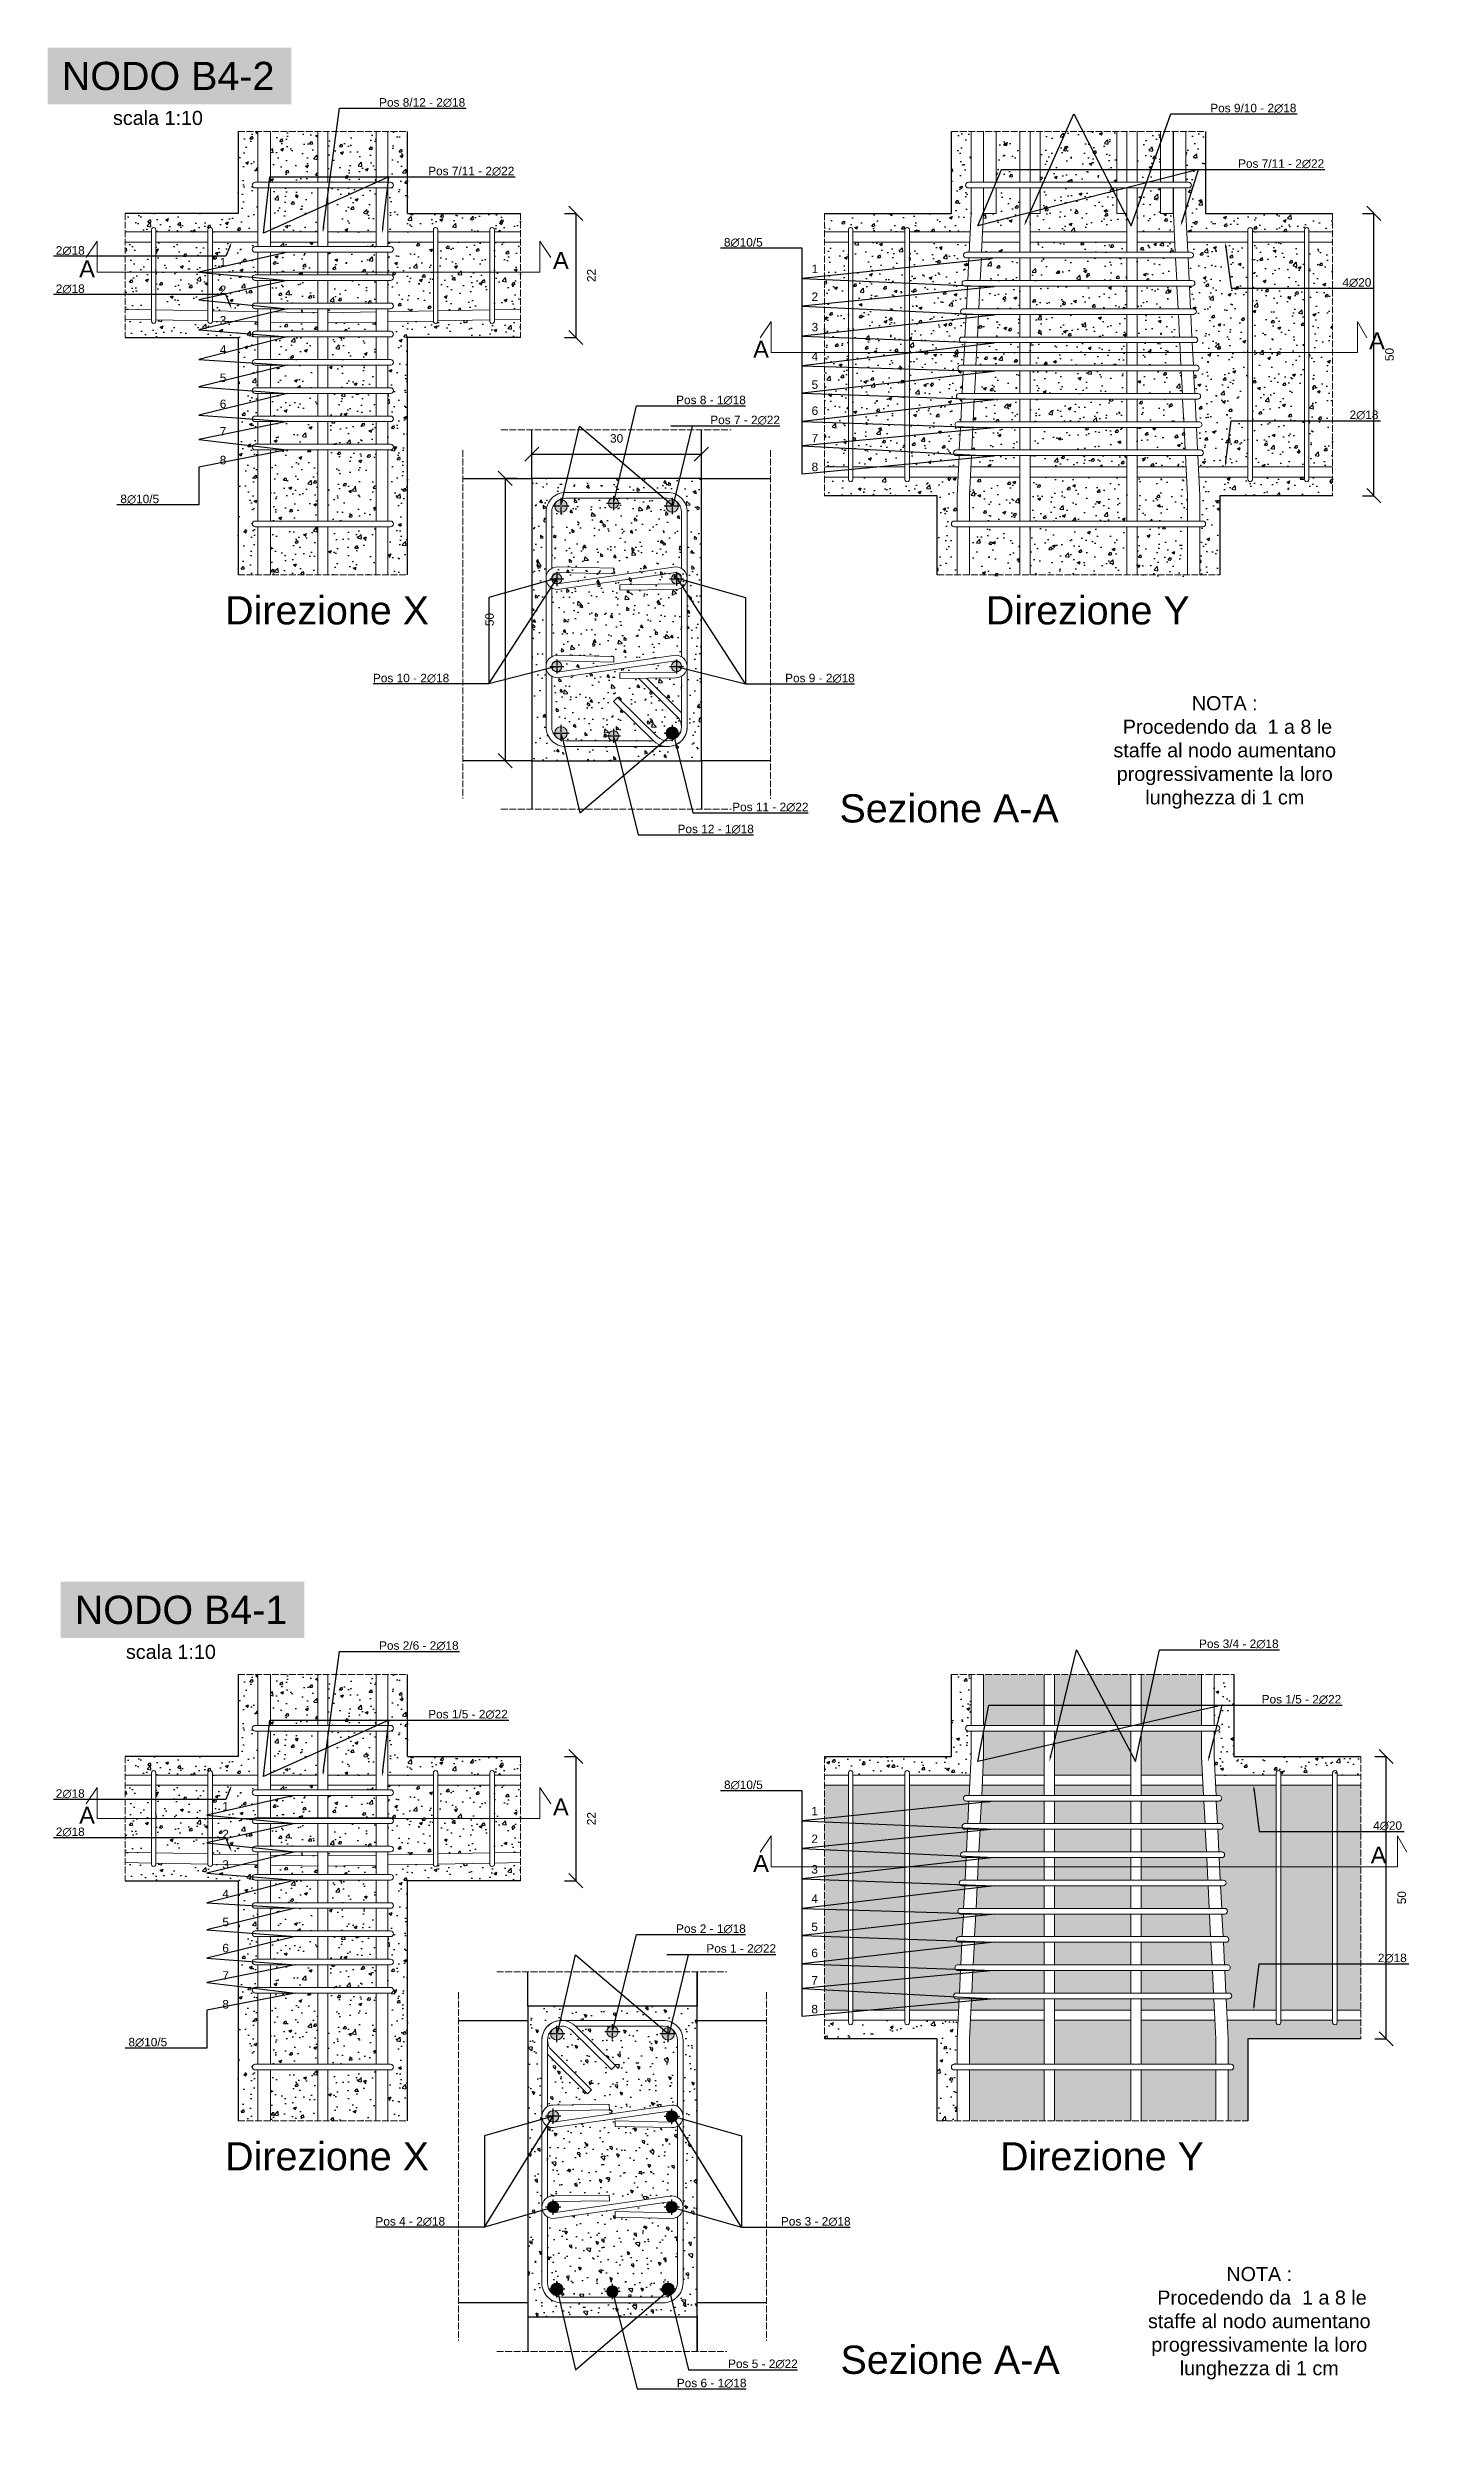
# Model space of a CAD drawing. Header units: millimetres. Extents: x -455371 to 117772, y -78417 to 116564.
# Drawn here: x -238104 to -235647, y 107057 to 111280 of the extents above; entities that cross this region are included whole.
import ezdxf
from ezdxf import colors
from ezdxf.entities.mleader import LeaderData, LeaderLine
from ezdxf.math import Vec2, Vec3

# ---------------------------------------------------------------- set-up
doc = ezdxf.new("R2010")
doc.units = ezdxf.units.MM
doc.linetypes.add('ACAD_ISO02W100', pattern=[15, 12, -3])
doc.linetypes.add('CENTER2', pattern=[28.575, 19.05, -3.175, 3.175, -3.175])
doc.layers.get('0').update_dxf_attribs({"color": 255})
for name, color, linetype, lineweight in [('armature', 5, 'Continuous', 18), ('Cls', 7, 'Continuous', 25), ('quote', 5, 'Continuous', 15), ('RETINO ARMATURE', 253, 'Continuous', 15), ('Scritte', 7, 'Continuous', 15), ('staffe', 10, 'Continuous', 15), ('tratteggio 1 a 50', 230, 'ACAD_ISO02W100', 15)]:
    doc.layers.add(name, color=color, linetype=linetype, lineweight=lineweight)
doc.layers.add('RETINI', color=253, linetype='Continuous')
doc.styles.get("Standard").update_dxf_attribs({"font": 'arial.ttf'})
doc.dimstyles.new('scala 1 a 10', dxfattribs={"dimtxt": 15, "dimasz": 25, "dimexe": 0.183, "dimexo": 0.1, "dimgap": 20, "dimtad": 2, "dimdec": 0, "dimlfac": 0.1, "dimzin": 0, "dimdsep": 46, "dimtxsty": 'Standard', "dimblk": 'OBLIQUE', "dimcen": -25, "dimadec": 0, "dimazin": 0, "dimtfac": 1, "dimtdec": 0, "dimtofl": 0, "dimtmove": 0, "dimatfit": 3, "dimfxl": 20, "dimfxlon": 1, "dimtolj": 1, "dimtzin": 0, "dimarcsym": 0})
pattern_1 = [(50, (95813.63, 0), (52.833554, -4.622335), [5.5245, -60.7695]), (355, (95813.63, 0), (-10.220592, 55.406485), [4.4196, -48.615769]), (100.451445, (95818.035, -0.385), (42.612962, 50.784148), [4.6951026, -51.646171]), (46.1842, (95813.63, 14.73), (78.612922, -12.192275), [8.28675, -91.15425]), (96.635558, (95820.18, 13.716), (68.847199, 71.753576), [7.042657, -77.469326]), (351.18415, (95813.63, 14.73), (68.847199, 71.753576), [6.62939, -72.923322]), (21, (95821, 11.05), (43.9681735, -29.6569075), [5.5245, -60.7695]), (326, (95821, 11.05), (17.922588, 53.41451), [4.4196, -48.6156]), (71.451445, (95824.66, 8.58), (61.8907616, 23.757603), [4.6951026, -51.646082]), (37.5, (95813.632, 0), (0.8956949, 24.5209613), [0, -48.02632, 0, -49.3522, 0, -48.79975]), (7.5, (95813.632, 0), (19.3777021, 29.0523667), [0, -28.13812, 0, -46.92142, 0, -18.59915]), (327.5, (95797.206, 0), (39.3212726, -1.6613358), [0, -18.415, 0, -57.4548, 0, -76.2381]), (317.5, (95789.84, 0), (42.9574626, 7.3736824), [0, -23.9395, 0, -38.15588, 0, -54.1401])]
pattern_2 = [(140, (-129087.79, 444960.49), (4.7817257, 54.6554007), [5.715, -62.865]), (85, (-129087.79, 444960.49), (-57.317054, -10.573026), [4.572, -50.292175]), (190.451445, (-129087.39, 444965.045), (-52.5353256, 44.082374), [4.857003, -53.427073]), (136.1842, (-129103.03, 444960.49), (12.612698, 81.323712), [8.5725, -94.2975]), (186.635558, (-129101.98, 444967.27), (-74.227837, 71.22124), [7.285507, -80.140682]), (81.18415, (-129103.03, 444960.49), (-74.227837, 71.22124), [6.85799, -75.43792]), (111, (-129099.22, 444968.11), (30.6795595, 45.4843174), [5.715, -62.865]), (56, (-129099.22, 444968.11), (-55.25639, 18.5406085), [4.572, -50.292]), (161.451445, (-129096.66, 444971.9), (-24.576831, 64.024926), [4.857003, -53.426981]), (127.5, (-129087.788, 444960.49), (-25.3665117, 0.926581), [0, -49.6824, 0, -51.054, 0, -50.4825]), (97.5, (-129087.788, 444960.49), (-30.0541724, 20.0458988), [0, -29.1084, 0, -48.5394, 0, -19.2405]), (57.5, (-129087.788, 444943.497), (1.7186232, 40.6771786), [0, -19.05, 0, -59.436, 0, -78.867]), (47.5, (-129087.788, 444935.877), (-7.6279473, 44.4387544), [0, -24.765, 0, -39.4716, 0, -56.007])]
pattern_3 = [(50, (95813.587, 0), (52.833554, -4.622335), [5.5245, -60.7695]), (355, (95813.587, 0), (-10.220592, 55.406485), [4.4196, -48.615769]), (100.451445, (95817.99, -0.385), (42.612962, 50.784148), [4.6951026, -51.646171]), (46.1842, (95813.59, 14.73), (78.612922, -12.192275), [8.28675, -91.15425]), (96.635558, (95820.14, 13.716), (68.847199, 71.753576), [7.042657, -77.469326]), (351.18415, (95813.59, 14.73), (68.847199, 71.753576), [6.62939, -72.923322]), (21, (95820.953, 11.05), (43.9681735, -29.6569075), [5.5245, -60.7695]), (326, (95820.953, 11.05), (17.922588, 53.41451), [4.4196, -48.6156]), (71.451445, (95824.617, 8.58), (61.8907616, 23.757603), [4.6951026, -51.646082]), (37.5, (95813.587, 0), (0.8956949, 24.5209613), [0, -48.02632, 0, -49.3522, 0, -48.79975]), (7.5, (95813.587, 0), (19.3777021, 29.0523667), [0, -28.13812, 0, -46.92142, 0, -18.59915]), (327.5, (95797.161, 0), (39.3212726, -1.6613358), [0, -18.415, 0, -57.4548, 0, -76.2381]), (317.5, (95789.795, 0), (42.9574626, 7.3736824), [0, -23.9395, 0, -38.15588, 0, -54.1401])]
pattern_4 = [(320, (-347881.445, -227181.816), (-4.622335, -52.833554), [5.5245, -60.7695]), (265, (-347881.445, -227181.816), (55.406485, 10.220592), [4.4196, -48.6157694]), (10.451445, (-347881.83, -227186.22), (50.784148, -42.612962), [4.6951026, -51.646171]), (316.1842, (-347866.71, -227181.816), (-12.192275, -78.612922), [8.28675, -91.15425]), (6.635558, (-347867.73, -227188.37), (71.753576, -68.847199), [7.042657, -77.469326]), (261.18415, (-347866.71, -227181.816), (71.753576, -68.847199), [6.62939, -72.923322]), (291, (-347870.396, -227189.18), (-29.6569075, -43.9681735), [5.5245, -60.7695]), (236, (-347870.396, -227189.18), (53.41451, -17.922588), [4.4196, -48.6156]), (341.451445, (-347872.87, -227192.846), (23.757603, -61.8907616), [4.6951026, -51.646082]), (307.5, (-347881.445, -227181.816), (24.5209613, -0.8956949), [0, -48.02632, 0, -49.3522, 0, -48.79975]), (277.5, (-347881.445, -227181.816), (29.0523667, -19.3777021), [0, -28.13812, 0, -46.92142, 0, -18.59915]), (237.5, (-347881.445, -227165.39), (-1.6613358, -39.3212726), [0, -18.415, 0, -57.4548, 0, -76.2381]), (227.5, (-347881.445, -227158.023), (7.3736824, -42.9574626), [0, -23.9395, 0, -38.15588, 0, -54.1401])]

msp = doc.modelspace()

# ---------------------------------------------------------------- texts
at = {"layer": 'Scritte', "char_height": 50, "attachment_point": 1, "bg_fill": 1, "box_fill_scale": 1.5, "bg_fill_color": 253, "bg_fill_transparency": 0}
for s, insert in [('NODO B4-2', (-238078.8, 111254.8)), ('NODO B4-1', (-238055.9, 108538.5))]:
    msp.add_mtext_dynamic_manual_height_columns(s, width=381.215, gutter_width=12.5, heights=[0], dxfattribs=dict(at, insert=insert))
at = {"layer": 'Scritte', "attachment_point": 1}
for s, width, heights, insert, char_height in [('scala 1:10', 172.003, [34.7], (-237988.2, 111168), 25), ('\\pxt16;A', 52.404, [0], (-238048.1, 110903.3), 30), ('1', 62.827, [0], (-237799.2, 110907.7), 15), ('\\pxt16;A', 52.404, [0], (-237209.2, 110918.1), 30), ('1', 62.827, [0], (-236751.3, 110895.6), 15), ('2', 62.827, [0], (-237799.2, 110858.6), 15), ('2', 62.827, [0], (-236751.3, 110846.5), 15), ('3', 62.827, [0], (-237799.2, 110804.6), 15), ('3', 62.827, [0], (-236751.3, 110792.5), 15), ('\\pxt16;A', 52.404, [0], (-235764.2, 110775.7), 30), ('4', 62.827, [0], (-237799.2, 110752.7), 15), ('\\pxt16;A', 52.404, [0], (-236854.8, 110760.9), 30), ('4', 62.827, [0], (-236751.3, 110740.6), 15), ('5', 62.827, [0], (-237799.2, 110702.8), 15), ('5', 62.827, [0], (-236751.3, 110690.7), 15), ('6', 62.827, [0], (-237799.2, 110656.6), 15), ('6', 62.827, [0], (-236751.3, 110644.5), 15), ('7', 62.827, [0], (-237799.2, 110608.2), 15), ('8', 62.827, [0], (-237799.2, 110557.1), 15), ('7', 62.827, [0], (-236751.3, 110596), 15), ('8', 62.827, [0], (-236751.3, 110545), 15), ('Direzione X', 381.257, [89.6], (-237789.7, 110308.5), 50), ('Direzione Y', 381.257, [89.6], (-236442.8, 110308.5), 50), ('\\pxqc;NOTA :\\P Procedendo da  1 a 8 le staffe al nodo aumentano progressivamente la loro lunghezza di 1 cm', 449.715, [0], (-236244.6, 110131.5), 25), ('Sezione A-A', 421.816, [0], (-236701.9, 109957.8), 50), ('scala 1:10', 172.003, [34.7], (-237965.3, 108451.6), 25), ('\\pxt16;A', 52.404, [0], (-238048.1, 108164.7), 30), ('1', 62.827, [0], (-237794.6, 108173.1), 15), ('\\pxt16;A', 52.404, [0], (-237209.2, 108179.5), 30), ('1', 62.827, [0], (-236751.7, 108164.5), 15), ('2', 62.827, [0], (-237794.6, 108124), 15), ('2', 62.827, [0], (-236751.7, 108115.4), 15), ('3', 62.827, [0], (-237794.6, 108070), 15), ('\\pxt16;A', 52.404, [0], (-236854.8, 108079.5), 30), ('\\pxt16;A', 52.404, [0], (-235761.3, 108094.3), 30), ('3', 62.827, [0], (-236751.7, 108061.4), 15), ('4', 62.827, [0], (-237794.6, 108018.1), 15), ('4', 62.827, [0], (-236751.7, 108009.5), 15), ('5', 62.827, [0], (-237794.6, 107968.2), 15), ('5', 62.827, [0], (-236751.7, 107959.6), 15), ('6', 62.827, [0], (-237794.6, 107922), 15), ('6', 62.827, [0], (-236751.7, 107913.4), 15), ('7', 62.827, [0], (-237794.6, 107873.6), 15), ('7', 62.827, [0], (-236751.7, 107865), 15), ('8', 62.827, [0], (-237794.6, 107822.5), 15), ('8', 62.827, [0], (-236751.7, 107813.9), 15), ('Direzione X', 381.257, [89.6], (-237789.7, 107570.8), 50), ('Direzione Y', 381.257, [89.6], (-236417.7, 107570.8), 50), ('\\pxqc;NOTA :\\P Procedendo da  1 a 8 le staffe al nodo aumentano progressivamente la loro lunghezza di 1 cm', 449.715, [0], (-236183.5, 107349.8), 25), ('Sezione A-A', 421.816, [0], (-236700.1, 107210.5), 50)]:
    msp.add_mtext_dynamic_manual_height_columns(s, width=width, gutter_width=12.5, heights=heights, dxfattribs=dict(at, insert=insert, char_height=char_height))

# ---------------------------------------------------------------- blocks, each defined once
blk = doc.blocks.new('*U3256')
at = {"layer": 'staffe'}
blk.add_lwpolyline([(-4, -220.9), (-4, 221.1)], dxfattribs=at)
blk.add_lwpolyline([(4, 221.1), (4, -221.1, -1.019498), (-4, -220.9)], format="xyb", dxfattribs=at)
blk.add_arc((0, 221.1), 4, 0, 182.2127, dxfattribs=at)
blk = doc.blocks.new('*U3257')
at = {"layer": 'armature', "color": 0, "linetype": 'ByBlock', "lineweight": -2, "transparency": 16777216}
for p in [(0, 0), (100, 0)]:
    blk.add_blockref('*U3256', p, dxfattribs=at)
blk = doc.blocks.new('*U3240')
at = {"layer": 'staffe'}
blk.add_lwpolyline([(-4, -220.9), (-4, 221.1)], dxfattribs=at)
blk.add_lwpolyline([(4, 221.1), (4, -221.1, -1.019498), (-4, -220.9)], format="xyb", dxfattribs=at)
blk.add_arc((0, 221.1), 4, 0, 182.2127, dxfattribs=at)
blk = doc.blocks.new('*U3241')
at = {"layer": 'armature', "color": 0, "linetype": 'ByBlock', "lineweight": -2, "transparency": 16777216}
for p in [(0, 0), (100, 0)]:
    blk.add_blockref('*U3240', p, dxfattribs=at)
blk = doc.blocks.new('*U3299')
at = {"layer": 'staffe'}
blk.add_lwpolyline([(-120, 5), (120, 5, -1), (120, -5), (-120, -5, -1)], format="xyb", close=True, dxfattribs=at)
blk = doc.blocks.new('*U3300')
at = {"layer": 'armature', "color": 0, "linetype": 'ByBlock', "lineweight": -2, "transparency": 16777216}
for p in [(0, 350), (0, 300), (0, 250), (0, 200), (0, 150), (0, 100), (0, 50), (0, 0)]:
    blk.add_blockref('*U3299', p, dxfattribs=at)
blk = doc.blocks.new('*U3301')
at = {"layer": 'staffe'}
blk.add_lwpolyline([(-4, 0), (-4, 81, -1.00038), (4, 81), (4, 0), (4, -81, -1.00038), (-4, -81)], format="xyb", close=True, dxfattribs=at)
blk = doc.blocks.new('*U3302')
at = {"layer": 'Cls', "color": 0, "linetype": 'ByBlock', "lineweight": -2, "transparency": 16777216}
for p in [(-100, 0), (0, 0)]:
    blk.add_blockref('*U3301', p, dxfattribs=at)
blk = doc.blocks.new('*U3297')
at = {"layer": 'staffe'}
blk.add_lwpolyline([(-4, 0), (-4, 81, -1.00038), (4, 81), (4, 0), (4, -81, -1.00038), (-4, -81)], format="xyb", close=True, dxfattribs=at)
blk = doc.blocks.new('*U3298')
at = {"layer": 'Cls', "color": 0, "linetype": 'ByBlock', "lineweight": -2, "transparency": 16777216}
for p in [(-100, 0), (0, 0)]:
    blk.add_blockref('*U3297', p, dxfattribs=at)
blk = doc.blocks.new('*U3271')
at = {"layer": 'Cls', "color": 0, "linetype": 'CENTER2', "transparency": 16777216}
for p, q in [((-14.5, 0), (-2.2, 0)), ((0, 2.2), (0, 14.5)), ((2.2, 0), (14.5, 0)), ((0, -14.5), (0, -2.2))]:
    blk.add_line(p, q, dxfattribs=at)
at = {"layer": 'Cls', "color": 0, "linetype": 'Continuous', "transparency": 16777216}
for p, q in [((-1.1, 0), (1.1, 0)), ((0, -1.1), (0, 1.1))]:
    blk.add_line(p, q, dxfattribs=at)
blk = doc.blocks.new('*U3272')
at = {"layer": 'Cls', "color": 0, "linetype": 'CENTER2', "transparency": 16777216}
for p, q in [((-13.5, 0), (-2, 0)), ((0, 2), (0, 13.5)), ((2, 0), (13.5, 0)), ((0, -13.5), (0, -2))]:
    blk.add_line(p, q, dxfattribs=at)
at = {"layer": 'Cls', "color": 0, "linetype": 'Continuous', "transparency": 16777216}
for p, q in [((-1, 0), (1, 0)), ((0, -1), (0, 1))]:
    blk.add_line(p, q, dxfattribs=at)
blk = doc.blocks.new('*U3273')
at = {"layer": 'Cls', "color": 0, "linetype": 'CENTER2', "transparency": 16777216}
for p, q in [((-14.5, 0), (-2.2, 0)), ((0, 2.2), (0, 14.5)), ((2.2, 0), (14.5, 0)), ((0, -14.5), (0, -2.2))]:
    blk.add_line(p, q, dxfattribs=at)
at = {"layer": 'Cls', "color": 0, "linetype": 'Continuous', "transparency": 16777216}
for p, q in [((-1.1, 0), (1.1, 0)), ((0, -1.1), (0, 1.1))]:
    blk.add_line(p, q, dxfattribs=at)
blk = doc.blocks.new('*U3274')
at = {"layer": 'Cls', "color": 0, "linetype": 'CENTER2', "transparency": 16777216}
for p, q in [((-13.5, 0), (-2, 0)), ((0, 2), (0, 13.5)), ((2, 0), (13.5, 0)), ((0, -13.5), (0, -2))]:
    blk.add_line(p, q, dxfattribs=at)
at = {"layer": 'Cls', "color": 0, "linetype": 'Continuous', "transparency": 16777216}
for p, q in [((-1, 0), (1, 0)), ((0, -1), (0, 1))]:
    blk.add_line(p, q, dxfattribs=at)
blk = doc.blocks.new('*U3282')
at = {"layer": 'Cls', "color": 0, "linetype": 'CENTER2', "transparency": 16777216}
for p, q in [((-13.5, 0), (-2, 0)), ((0, 2), (0, 13.5)), ((2, 0), (13.5, 0)), ((0, -13.5), (0, -2))]:
    blk.add_line(p, q, dxfattribs=at)
at = {"layer": 'Cls', "color": 0, "linetype": 'Continuous', "transparency": 16777216}
for p, q in [((-1, 0), (1, 0)), ((0, -1), (0, 1))]:
    blk.add_line(p, q, dxfattribs=at)
blk = doc.blocks.new('*U3283')
at = {"layer": 'Cls', "color": 0, "linetype": 'CENTER2', "transparency": 16777216}
for p, q in [((-13.5, 0), (-2, 0)), ((0, 2), (0, 13.5)), ((2, 0), (13.5, 0)), ((0, -13.5), (0, -2))]:
    blk.add_line(p, q, dxfattribs=at)
at = {"layer": 'Cls', "color": 0, "linetype": 'Continuous', "transparency": 16777216}
for p, q in [((-1, 0), (1, 0)), ((0, -1), (0, 1))]:
    blk.add_line(p, q, dxfattribs=at)
blk = doc.blocks.new('*U3284')
at = {"layer": 'Cls', "color": 0, "linetype": 'CENTER2', "transparency": 16777216}
for p, q in [((-13.5, 0), (-2, 0)), ((0, 2), (0, 13.5)), ((2, 0), (13.5, 0)), ((0, -13.5), (0, -2))]:
    blk.add_line(p, q, dxfattribs=at)
at = {"layer": 'Cls', "color": 0, "linetype": 'Continuous', "transparency": 16777216}
for p, q in [((-1, 0), (1, 0)), ((0, -1), (0, 1))]:
    blk.add_line(p, q, dxfattribs=at)
blk = doc.blocks.new('*U3285')
at = {"layer": 'Cls', "color": 0, "linetype": 'CENTER2', "transparency": 16777216}
for p, q in [((-14.5, 0), (-2.2, 0)), ((0, 2.2), (0, 14.5)), ((2.2, 0), (14.5, 0)), ((0, -14.5), (0, -2.2))]:
    blk.add_line(p, q, dxfattribs=at)
at = {"layer": 'Cls', "color": 0, "linetype": 'Continuous', "transparency": 16777216}
for p, q in [((-1.1, 0), (1.1, 0)), ((0, -1.1), (0, 1.1))]:
    blk.add_line(p, q, dxfattribs=at)
blk = doc.blocks.new('*U3269')
at = {"layer": 'Cls', "color": 0, "linetype": 'CENTER2', "transparency": 16777216}
for p, q in [((-13.5, 0), (-2, 0)), ((0, 2), (0, 13.5)), ((2, 0), (13.5, 0)), ((0, -13.5), (0, -2))]:
    blk.add_line(p, q, dxfattribs=at)
at = {"layer": 'Cls', "color": 0, "linetype": 'Continuous', "transparency": 16777216}
for p, q in [((-1, 0), (1, 0)), ((0, -1), (0, 1))]:
    blk.add_line(p, q, dxfattribs=at)
blk = doc.blocks.new('*U3270')
at = {"layer": 'Cls', "color": 0, "linetype": 'CENTER2', "transparency": 16777216}
for p, q in [((-14.5, 0), (-2.2, 0)), ((0, 2.2), (0, 14.5)), ((2.2, 0), (14.5, 0)), ((0, -14.5), (0, -2.2))]:
    blk.add_line(p, q, dxfattribs=at)
at = {"layer": 'Cls', "color": 0, "linetype": 'Continuous', "transparency": 16777216}
for p, q in [((-1.1, 0), (1.1, 0)), ((0, -1.1), (0, 1.1))]:
    blk.add_line(p, q, dxfattribs=at)
blk = doc.blocks.new('_Oblique')
at = {"color": 0, "linetype": 'ByBlock', "lineweight": -2}
blk.add_line((-0.5, -0.5), (0.5, 0.5), dxfattribs=at)
blk = doc.blocks.new('*D3404')
at = {"layer": 'Defpoints', "color": 0, "transparency": 16777216}
for p in [(-236503.7, 108253.8), (-235734, 108253.8), (-236528.7, 107753.8)]:
    blk.add_point(p, dxfattribs=at)
at = {"layer": 'quote', "color": 0, "lineweight": -2, "transparency": 16777216}
for p, q in [((-235754, 108253.8), (-235733.8, 108253.8)), ((-235734, 107753.8), (-235734, 108253.8)), ((-235754, 107753.8), (-235733.8, 107753.8))]:
    blk.add_line(p, q, dxfattribs=at)
at = {"layer": 'quote', "color": 0, "lineweight": -2, "transparency": 16777216, "xscale": 25, "yscale": 25, "zscale": 25}
for p, rotation in [((-235734, 108253.8), 90), ((-235734, 107753.8), 270)]:
    blk.add_blockref('_Oblique', p, dxfattribs=dict(at, rotation=rotation))
at = {"layer": 'quote', "color": 0, "transparency": 16777216, "insert": (-235706.3, 108003.8), "char_height": 15, "attachment_point": 5, "rotation": 90}
blk.add_mtext('\\A1;50', dxfattribs=at)
blk = doc.blocks.new('*D3396')
at = {"layer": 'Defpoints', "color": 0, "transparency": 16777216}
for p in [(-237266.6, 108253.8), (-237266.6, 108033.8), (-237168.8, 108033.8)]:
    blk.add_point(p, dxfattribs=at)
at = {"layer": 'quote', "color": 0, "lineweight": -2, "transparency": 16777216}
for p, q in [((-237188.8, 108253.8), (-237168.6, 108253.8)), ((-237168.8, 108253.8), (-237168.8, 108033.8)), ((-237188.8, 108033.8), (-237168.6, 108033.8))]:
    blk.add_line(p, q, dxfattribs=at)
at = {"layer": 'quote', "color": 0, "lineweight": -2, "transparency": 16777216, "xscale": 25, "yscale": 25, "zscale": 25}
for p, rotation in [((-237168.8, 108253.8), 90), ((-237168.8, 108033.8), 270)]:
    blk.add_blockref('_Oblique', p, dxfattribs=dict(at, rotation=rotation))
at = {"layer": 'quote', "color": 0, "transparency": 16777216, "insert": (-237141.3, 108143.8), "char_height": 15, "attachment_point": 5, "rotation": 90}
blk.add_mtext('\\A1;22', dxfattribs=at)
blk = doc.blocks.new('*U3254')
at = {"layer": 'staffe'}
blk.add_lwpolyline([(-4, -220.9), (-4, 221.1)], dxfattribs=at)
blk.add_lwpolyline([(4, 221.1), (4, -221.1, -1.019498), (-4, -220.9)], format="xyb", dxfattribs=at)
blk.add_arc((0, 221.1), 4, 0, 182.2127, dxfattribs=at)
blk = doc.blocks.new('*U3255')
at = {"layer": 'armature', "color": 0, "linetype": 'ByBlock', "lineweight": -2, "transparency": 16777216}
for p in [(0, 0), (100, 0)]:
    blk.add_blockref('*U3254', p, dxfattribs=at)
blk = doc.blocks.new('*U3238')
at = {"layer": 'staffe'}
blk.add_lwpolyline([(-4, -220.9), (-4, 221.1)], dxfattribs=at)
blk.add_lwpolyline([(4, 221.1), (4, -221.1, -1.019498), (-4, -220.9)], format="xyb", dxfattribs=at)
blk.add_arc((0, 221.1), 4, 0, 182.2127, dxfattribs=at)
blk = doc.blocks.new('*U3239')
at = {"layer": 'armature', "color": 0, "linetype": 'ByBlock', "lineweight": -2, "transparency": 16777216}
for p in [(0, 0), (100, 0)]:
    blk.add_blockref('*U3238', p, dxfattribs=at)
blk = doc.blocks.new('*U3260')
at = {"layer": 'staffe'}
blk.add_lwpolyline([(-120, 5), (120, 5, -1), (120, -5), (-120, -5, -1)], format="xyb", close=True, dxfattribs=at)
blk = doc.blocks.new('*U3261')
at = {"layer": 'armature', "color": 0, "linetype": 'ByBlock', "lineweight": -2, "transparency": 16777216}
for p in [(0, 350), (0, 300), (0, 250), (0, 200), (0, 150), (0, 100), (0, 50), (0, 0)]:
    blk.add_blockref('*U3260', p, dxfattribs=at)
blk = doc.blocks.new('*U3262')
at = {"layer": 'staffe'}
blk.add_lwpolyline([(-4, 0), (-4, 81, -1.00038), (4, 81), (4, 0), (4, -81, -1.00038), (-4, -81)], format="xyb", close=True, dxfattribs=at)
blk = doc.blocks.new('*U3303')
at = {"layer": 'Cls', "color": 0, "linetype": 'ByBlock', "lineweight": -2, "transparency": 16777216}
for p in [(-100, 0), (0, 0)]:
    blk.add_blockref('*U3262', p, dxfattribs=at)
blk = doc.blocks.new('*U3258')
at = {"layer": 'staffe'}
blk.add_lwpolyline([(-4, 0), (-4, 81, -1.00038), (4, 81), (4, 0), (4, -81, -1.00038), (-4, -81)], format="xyb", close=True, dxfattribs=at)
blk = doc.blocks.new('*U3259')
at = {"layer": 'Cls', "color": 0, "linetype": 'ByBlock', "lineweight": -2, "transparency": 16777216}
for p in [(-100, 0), (0, 0)]:
    blk.add_blockref('*U3258', p, dxfattribs=at)
blk = doc.blocks.new('*U3263')
at = {"layer": 'Cls', "color": 0, "linetype": 'CENTER2', "transparency": 16777216}
for p, q in [((-14.5, 0), (-2.2, 0)), ((0, 2.2), (0, 14.5)), ((2.2, 0), (14.5, 0)), ((0, -14.5), (0, -2.2))]:
    blk.add_line(p, q, dxfattribs=at)
at = {"layer": 'Cls', "color": 0, "linetype": 'Continuous', "transparency": 16777216}
for p, q in [((-1.1, 0), (1.1, 0)), ((0, -1.1), (0, 1.1))]:
    blk.add_line(p, q, dxfattribs=at)
blk = doc.blocks.new('*U3281')
at = {"layer": 'Cls', "color": 0, "linetype": 'CENTER2', "transparency": 16777216}
for p, q in [((-12.5, 0), (-1.8, 0)), ((0, 1.8), (0, 12.5)), ((1.8, 0), (12.5, 0)), ((0, -12.5), (0, -1.8))]:
    blk.add_line(p, q, dxfattribs=at)
at = {"layer": 'Cls', "color": 0, "linetype": 'Continuous', "transparency": 16777216}
for p, q in [((-0.9, 0), (0.9, 0)), ((0, -0.9), (0, 0.9))]:
    blk.add_line(p, q, dxfattribs=at)
blk = doc.blocks.new('*U3264')
at = {"layer": 'Cls', "color": 0, "linetype": 'CENTER2', "transparency": 16777216}
for p, q in [((-12.5, 0), (-1.8, 0)), ((0, 1.8), (0, 12.5)), ((1.8, 0), (12.5, 0)), ((0, -12.5), (0, -1.8))]:
    blk.add_line(p, q, dxfattribs=at)
at = {"layer": 'Cls', "color": 0, "linetype": 'Continuous', "transparency": 16777216}
for p, q in [((-0.9, 0), (0.9, 0)), ((0, -0.9), (0, 0.9))]:
    blk.add_line(p, q, dxfattribs=at)
blk = doc.blocks.new('*U3265')
at = {"layer": 'Cls', "color": 0, "linetype": 'CENTER2', "transparency": 16777216}
for p, q in [((-14.5, 0), (-2.2, 0)), ((0, 2.2), (0, 14.5)), ((2.2, 0), (14.5, 0)), ((0, -14.5), (0, -2.2))]:
    blk.add_line(p, q, dxfattribs=at)
at = {"layer": 'Cls', "color": 0, "linetype": 'Continuous', "transparency": 16777216}
for p, q in [((-1.1, 0), (1.1, 0)), ((0, -1.1), (0, 1.1))]:
    blk.add_line(p, q, dxfattribs=at)
blk = doc.blocks.new('*U3266')
at = {"layer": 'Cls', "color": 0, "linetype": 'CENTER2', "transparency": 16777216}
for p, q in [((-12.5, 0), (-1.8, 0)), ((0, 1.8), (0, 12.5)), ((1.8, 0), (12.5, 0)), ((0, -12.5), (0, -1.8))]:
    blk.add_line(p, q, dxfattribs=at)
at = {"layer": 'Cls', "color": 0, "linetype": 'Continuous', "transparency": 16777216}
for p, q in [((-0.9, 0), (0.9, 0)), ((0, -0.9), (0, 0.9))]:
    blk.add_line(p, q, dxfattribs=at)
blk = doc.blocks.new('*U3267')
at = {"layer": 'Cls', "color": 0, "linetype": 'CENTER2', "transparency": 16777216}
for p, q in [((-14.5, 0), (-2.2, 0)), ((0, 2.2), (0, 14.5)), ((2.2, 0), (14.5, 0)), ((0, -14.5), (0, -2.2))]:
    blk.add_line(p, q, dxfattribs=at)
at = {"layer": 'Cls', "color": 0, "linetype": 'Continuous', "transparency": 16777216}
for p, q in [((-1.1, 0), (1.1, 0)), ((0, -1.1), (0, 1.1))]:
    blk.add_line(p, q, dxfattribs=at)
blk = doc.blocks.new('*U3268')
at = {"layer": 'Cls', "color": 0, "linetype": 'CENTER2', "transparency": 16777216}
for p, q in [((-12.5, 0), (-1.8, 0)), ((0, 1.8), (0, 12.5)), ((1.8, 0), (12.5, 0)), ((0, -12.5), (0, -1.8))]:
    blk.add_line(p, q, dxfattribs=at)
at = {"layer": 'Cls', "color": 0, "linetype": 'Continuous', "transparency": 16777216}
for p, q in [((-0.9, 0), (0.9, 0)), ((0, -0.9), (0, 0.9))]:
    blk.add_line(p, q, dxfattribs=at)
blk = doc.blocks.new('*U3280')
at = {"layer": 'Cls', "color": 0, "linetype": 'CENTER2', "transparency": 16777216}
for p, q in [((-12.5, 0), (-1.8, 0)), ((0, 1.8), (0, 12.5)), ((1.8, 0), (12.5, 0)), ((0, -12.5), (0, -1.8))]:
    blk.add_line(p, q, dxfattribs=at)
at = {"layer": 'Cls', "color": 0, "linetype": 'Continuous', "transparency": 16777216}
for p, q in [((-0.9, 0), (0.9, 0)), ((0, -0.9), (0, 0.9))]:
    blk.add_line(p, q, dxfattribs=at)
blk = doc.blocks.new('*U3286')
at = {"layer": 'Cls', "color": 0, "linetype": 'CENTER2', "transparency": 16777216}
for p, q in [((-14.5, 0), (-2.2, 0)), ((0, 2.2), (0, 14.5)), ((2.2, 0), (14.5, 0)), ((0, -14.5), (0, -2.2))]:
    blk.add_line(p, q, dxfattribs=at)
at = {"layer": 'Cls', "color": 0, "linetype": 'Continuous', "transparency": 16777216}
for p, q in [((-1.1, 0), (1.1, 0)), ((0, -1.1), (0, 1.1))]:
    blk.add_line(p, q, dxfattribs=at)
blk = doc.blocks.new('*U3287')
at = {"layer": 'Cls', "color": 0, "linetype": 'CENTER2', "transparency": 16777216}
for p, q in [((-12.5, 0), (-1.8, 0)), ((0, 1.8), (0, 12.5)), ((1.8, 0), (12.5, 0)), ((0, -12.5), (0, -1.8))]:
    blk.add_line(p, q, dxfattribs=at)
at = {"layer": 'Cls', "color": 0, "linetype": 'Continuous', "transparency": 16777216}
for p, q in [((-0.9, 0), (0.9, 0)), ((0, -0.9), (0, 0.9))]:
    blk.add_line(p, q, dxfattribs=at)
blk = doc.blocks.new('*D3403')
at = {"layer": 'Defpoints', "color": 0, "transparency": 16777216}
for p in [(-236503.7, 110986.5), (-235755.7, 110986.5), (-236528.7, 110486.5)]:
    blk.add_point(p, dxfattribs=at)
at = {"layer": 'quote', "color": 0, "lineweight": -2, "transparency": 16777216}
for p, q in [((-235775.7, 110986.5), (-235755.5, 110986.5)), ((-235755.7, 110486.5), (-235755.7, 110986.5)), ((-235775.7, 110486.5), (-235755.5, 110486.5))]:
    blk.add_line(p, q, dxfattribs=at)
at = {"layer": 'quote', "color": 0, "lineweight": -2, "transparency": 16777216, "xscale": 25, "yscale": 25, "zscale": 25}
for p, rotation in [((-235755.7, 110986.5), 90), ((-235755.7, 110486.5), 270)]:
    blk.add_blockref('_Oblique', p, dxfattribs=dict(at, rotation=rotation))
at = {"layer": 'quote', "color": 0, "transparency": 16777216, "insert": (-235728, 110736.5), "char_height": 15, "attachment_point": 5, "rotation": 90}
blk.add_mtext('\\A1;50', dxfattribs=at)
blk = doc.blocks.new('*D3395')
at = {"layer": 'Defpoints', "color": 0, "transparency": 16777216}
for p in [(-237266.6, 110986.5), (-237266.6, 110766.5), (-237168.8, 110766.5)]:
    blk.add_point(p, dxfattribs=at)
at = {"layer": 'quote', "color": 0, "lineweight": -2, "transparency": 16777216}
for p, q in [((-237188.8, 110986.5), (-237168.6, 110986.5)), ((-237168.8, 110986.5), (-237168.8, 110766.5)), ((-237188.8, 110766.5), (-237168.6, 110766.5))]:
    blk.add_line(p, q, dxfattribs=at)
at = {"layer": 'quote', "color": 0, "lineweight": -2, "transparency": 16777216, "xscale": 25, "yscale": 25, "zscale": 25}
for p, rotation in [((-237168.8, 110986.5), 90), ((-237168.8, 110766.5), 270)]:
    blk.add_blockref('_Oblique', p, dxfattribs=dict(at, rotation=rotation))
at = {"layer": 'quote', "color": 0, "transparency": 16777216, "insert": (-237141.3, 110876.5), "char_height": 15, "attachment_point": 5, "rotation": 90}
blk.add_mtext('\\A1;22', dxfattribs=at)
blk = doc.blocks.new('*D3418')
at = {"layer": 'Defpoints', "color": 0, "transparency": 16777216}
for p in [(-236946.5, 110560.2), (-237246.5, 110517.2), (-236946.5, 110517.2)]:
    blk.add_point(p, dxfattribs=at)
at = {"layer": 'quote', "color": 0, "lineweight": -2, "transparency": 16777216}
for p, q in [((-237246.5, 110540.2), (-237246.5, 110560.4)), ((-237246.5, 110560.2), (-236946.5, 110560.2)), ((-236946.5, 110540.2), (-236946.5, 110560.4))]:
    blk.add_line(p, q, dxfattribs=at)
at = {"layer": 'quote', "color": 0, "lineweight": -2, "transparency": 16777216, "xscale": 25, "yscale": 25, "zscale": 25, "rotation": 180}
blk.add_blockref('_Oblique', (-237246.5, 110560.2), dxfattribs=at)
at = {"layer": 'quote', "color": 0, "lineweight": -2, "transparency": 16777216, "xscale": 25, "yscale": 25, "zscale": 25}
blk.add_blockref('_Oblique', (-236946.5, 110560.2), dxfattribs=at)
at = {"layer": 'quote', "color": 0, "transparency": 16777216, "insert": (-237096.5, 110587.9), "char_height": 15, "attachment_point": 5}
blk.add_mtext('\\A1;30', dxfattribs=at)
blk = doc.blocks.new('*D3419')
at = {"layer": 'Defpoints', "color": 0, "transparency": 16777216}
for p in [(-237246.5, 110517.2), (-237293.7, 110017.2), (-237246.5, 110017.2)]:
    blk.add_point(p, dxfattribs=at)
at = {"layer": 'quote', "color": 0, "lineweight": -2, "transparency": 16777216}
for p, q in [((-237273.7, 110517.2), (-237293.9, 110517.2)), ((-237293.7, 110517.2), (-237293.7, 110017.2)), ((-237273.7, 110017.2), (-237293.9, 110017.2))]:
    blk.add_line(p, q, dxfattribs=at)
at = {"layer": 'quote', "color": 0, "lineweight": -2, "transparency": 16777216, "xscale": 25, "yscale": 25, "zscale": 25}
for p, rotation in [((-237293.7, 110517.2), 90), ((-237293.7, 110017.2), 270)]:
    blk.add_blockref('_Oblique', p, dxfattribs=dict(at, rotation=rotation))
at = {"layer": 'quote', "color": 0, "transparency": 16777216, "insert": (-237321.4, 110267.2), "char_height": 15, "attachment_point": 5, "rotation": 90}
blk.add_mtext('\\A1;50', dxfattribs=at)

# ---------------------------------------------------------------- dimensions: what is measured, and where the dimension line sits
at = {"layer": 'quote'}
for base, p1, p2, picture, middle in [((-237168.8, 110766.5), (-237266.6, 110986.5), (-237266.6, 110766.5), '*D3395', (-237141.3, 110876.5)), ((-235755.7, 110986.5), (-236528.7, 110486.5), (-236503.7, 110986.5), '*D3403', (-235728, 110736.5)), ((-237293.7, 110017.2), (-237246.5, 110517.2), (-237246.5, 110017.2), '*D3419', (-237321.4, 110267.2)), ((-237168.8, 108033.8), (-237266.6, 108253.8), (-237266.6, 108033.8), '*D3396', (-237141.3, 108143.8)), ((-235734, 108253.8), (-236528.7, 107753.8), (-236503.7, 108253.8), '*D3404', (-235706.3, 108003.8))]:
    dim = msp.add_linear_dim(base=base, p1=p1, p2=p2, angle=90, dimstyle='scala 1 a 10', dxfattribs=at)
    dim.commit()
    dim.dimension.update_dxf_attribs({"geometry": picture, "text_midpoint": middle})
dim = msp.add_linear_dim(base=(-236946.5, 110560.2), p1=(-237246.5, 110517.2), p2=(-236946.5, 110517.2), dimstyle='scala 1 a 10', dxfattribs=at)
dim.commit()
dim.dimension.update_dxf_attribs({"geometry": '*D3418', "text_midpoint": (-237096.5, 110587.9)})

# ---------------------------------------------------------------- hatches: boundary and pattern name
at = {"layer": 'RETINI'}
h = msp.add_hatch(dxfattribs=at)
h.set_pattern_fill('AR-CONC', color=256, scale=0.29)
h.set_pattern_definition([(50, (88878.323, -2878.126), (52.833554, -4.622335), [5.5245, -60.7695]), (355, (88878.32, -2878.126), (-10.220592, 55.406485), [4.4196, -48.615769]), (100.451445, (88882.725, -2878.51), (42.612962, 50.784148), [4.6951026, -51.646171]), (46.1842, (88878.32, -2863.394), (78.612922, -12.192275), [8.28675, -91.15425]), (96.635558, (88884.87, -2864.41), (68.847199, 71.753576), [7.042657, -77.469326]), (351.18415, (88878.32, -2863.39), (68.847199, 71.753576), [6.62939, -72.923322]), (21, (88885.69, -2867.077), (43.9681735, -29.6569075), [5.5245, -60.7695]), (326, (88885.69, -2867.077), (17.922588, 53.41451), [4.4196, -48.6156]), (71.451445, (88889.353, -2869.55), (61.8907616, 23.757603), [4.6951026, -51.646082]), (37.5, (88878.323, -2878.126), (0.8956949, 24.5209613), [0, -48.02632, 0, -49.3522, 0, -48.79975]), (7.5, (88878.323, -2878.126), (19.3777021, 29.0523667), [0, -28.13812, 0, -46.92142, 0, -18.59915]), (327.5, (88861.896, -2878.126), (39.3212726, -1.6613358), [0, -18.415, 0, -57.4548, 0, -76.2381]), (317.5, (88854.53, -2878.126), (42.9574626, 7.3736824), [0, -23.9395, 0, -38.15588, 0, -54.1401])])
h.paths.add_polyline_path([(-237731.6, 110917.6), (-237736.6, 110917.6, -1), (-237736.6, 110927.6), (-237731.6, 110927.6), (-237731.6, 110935.5), (-237812.2, 110935.5), (-237812.2, 110876.5), (-237812.2, 110813.8), (-237731.6, 110812.3), (-237731.6, 110817.6), (-237736.6, 110817.6, -1), (-237736.6, 110827.6), (-237731.6, 110827.6), (-237731.6, 110867.6), (-237736.6, 110867.6, -1), (-237736.6, 110877.6), (-237731.6, 110877.6)])
h.paths.add_polyline_path([(-237820.2, 110876.5), (-237820.2, 110935.5), (-237912.2, 110935.5), (-237912.2, 110876.5), (-237912.2, 110815.7), (-237820.2, 110814)])
h.paths.add_polyline_path([(-237920.2, 110935.5), (-237966.6, 110935.5), (-237966.6, 110816.7), (-237920.2, 110815.8), (-237920.2, 110876.5)])
h.paths.add_polyline_path([(-237421, 110935.5), (-237501.6, 110935.5), (-237501.6, 110927.6), (-237496.6, 110927.6, -1), (-237496.6, 110917.6), (-237501.6, 110917.6), (-237501.6, 110877.6), (-237496.6, 110877.6, -1), (-237496.6, 110867.6), (-237501.6, 110867.6), (-237501.6, 110827.6), (-237496.6, 110827.6, -1), (-237496.6, 110817.6), (-237501.6, 110817.6), (-237501.6, 110812.3), (-237421, 110813.8), (-237421, 110876.5)])
h.paths.add_polyline_path([(-237321, 110935.5), (-237413, 110935.5), (-237413, 110876.5), (-237413, 110814), (-237321, 110815.7), (-237321, 110876.5)])
h.paths.add_polyline_path([(-237266.6, 110935.5), (-237313, 110935.5), (-237313, 110876.5), (-237313, 110815.8), (-237266.6, 110816.7)])
h.paths.add_polyline_path([(-237522.2, 111031.5), (-237607.6, 111031.5), (-237607.6, 110953.5), (-237522.2, 110953.5)])
h.paths.add_polyline_path([(-237625.6, 111031.5), (-237709.6, 111031.5), (-237709.6, 110953.5), (-237625.6, 110953.5)])
h.paths.add_polyline_path([(-237625.6, 111131.5), (-237709.6, 111131.5), (-237709.6, 111041.5), (-237625.6, 111041.5)])
h.paths.add_polyline_path([(-237522.1, 111131.5), (-237607.6, 111131.5), (-237607.6, 111041.5), (-237522.2, 111041.5)])
h.paths.add_polyline_path([(-237625.6, 110917.6), (-237709.6, 110917.6), (-237709.6, 110877.6), (-237625.6, 110877.6)])
h.paths.add_polyline_path([(-237625.6, 110935.5), (-237709.6, 110935.5), (-237709.6, 110927.6), (-237625.6, 110927.6)])
h.paths.add_polyline_path([(-237522.2, 110935.5), (-237607.6, 110935.5), (-237607.6, 110927.6), (-237522.2, 110927.6)])
h.paths.add_polyline_path([(-237522.3, 110917.6), (-237607.6, 110917.6), (-237607.6, 110877.6), (-237522.3, 110877.6)])
h.paths.add_polyline_path([(-237625.6, 110867.6), (-237709.6, 110867.6), (-237709.6, 110827.6), (-237625.6, 110827.6)])
h.paths.add_polyline_path([(-237522.3, 110867.6), (-237607.6, 110867.6), (-237607.6, 110827.6), (-237522.3, 110827.6)])
h.paths.add_polyline_path([(-237625.6, 110817.6), (-237709.6, 110817.6), (-237709.6, 110811.9), (-237625.6, 110810.4)])
h.paths.add_polyline_path([(-237522.3, 110817.6), (-237607.6, 110817.6), (-237607.6, 110810.4), (-237522.3, 110812)])
h.paths.add_polyline_path([(-237625.6, 110792.4), (-237709.6, 110793.9), (-237709.6, 110777.6), (-237625.6, 110777.6)])
h.paths.add_polyline_path([(-237522.3, 110794), (-237607.6, 110792.4), (-237607.6, 110777.6), (-237522.3, 110777.6)])
h.paths.add_polyline_path([(-237625.6, 110767.6), (-237709.6, 110767.6), (-237709.6, 110727.6), (-237625.6, 110727.6)])
h.paths.add_polyline_path([(-237522.3, 110767.6), (-237607.6, 110767.6), (-237607.6, 110727.6), (-237522.4, 110727.6)])
h.paths.add_polyline_path([(-237522.4, 110717.6), (-237607.6, 110717.6), (-237607.6, 110677.6), (-237522.4, 110677.6)])
h.paths.add_polyline_path([(-237625.6, 110717.6), (-237709.6, 110717.6), (-237709.6, 110677.6), (-237625.6, 110677.6)])
h.paths.add_polyline_path([(-237625.6, 110667.6), (-237709.6, 110667.6), (-237709.6, 110627.6), (-237625.6, 110627.6)])
h.paths.add_polyline_path([(-237522.4, 110667.6), (-237607.6, 110667.6), (-237607.6, 110627.6), (-237522.4, 110627.6)])
h.paths.add_polyline_path([(-237522.4, 110617.6), (-237607.6, 110617.6), (-237607.6, 110577.6), (-237522.5, 110577.6)])
h.paths.add_polyline_path([(-237625.6, 110617.6), (-237709.6, 110617.6), (-237709.6, 110577.6), (-237625.6, 110577.6)])
h.paths.add_polyline_path([(-237625.6, 110567.6), (-237709.6, 110567.6), (-237709.6, 110441.5), (-237625.6, 110441.5)])
h.paths.add_polyline_path([(-237522.5, 110567.6), (-237607.6, 110567.6), (-237607.6, 110441.5), (-237522.5, 110441.5)])
edge = h.paths.add_edge_path()
edge.add_line((-237731.6, 111131.5), (-237766.6, 111131.5))
edge.add_line((-237766.6, 111131.5), (-237766.6, 110986.5))
edge.add_line((-237766.6, 110986.5), (-237966.6, 110986.5))
edge.add_line((-237966.6, 110986.5), (-237966.6, 110953.5))
edge.add_line((-237966.6, 110953.5), (-237920.2, 110953.5))
edge.add_line((-237920.2, 110953.5), (-237920.2, 110957.5))
edge.add_arc((-237916.2, 110957.5), 4, 0.0218, 180.0218, ccw=False)
edge.add_line((-237912.2, 110957.5), (-237912.2, 110953.5))
edge.add_line((-237912.2, 110953.5), (-237820.2, 110953.5))
edge.add_line((-237820.2, 110953.5), (-237820.2, 110957.5))
edge.add_arc((-237816.2, 110957.5), 4, 0.0218, 180.0218, ccw=False)
edge.add_line((-237812.2, 110957.5), (-237812.2, 110953.5))
edge.add_line((-237812.2, 110953.5), (-237731.6, 110953.5))
edge.add_line((-237731.6, 110953.5), (-237731.6, 111031.5))
edge.add_line((-237731.6, 111031.5), (-237736.6, 111031.5))
edge.add_arc((-237736.6, 111036.5), 5, 90, 270, ccw=False)
edge.add_line((-237736.6, 111041.5), (-237731.6, 111041.5))
edge.add_line((-237731.6, 111041.5), (-237731.6, 111131.5))
edge = h.paths.add_edge_path()
edge.add_line((-237466.6, 111131.5), (-237501.6, 111131.5))
edge.add_line((-237501.6, 111131.5), (-237501.6, 111041.5))
edge.add_line((-237501.6, 111041.5), (-237496.6, 111041.5))
edge.add_arc((-237496.6, 111036.5), 5, -90, 90, ccw=False)
edge.add_line((-237496.6, 111031.5), (-237501.6, 111031.5))
edge.add_line((-237501.6, 111031.5), (-237501.6, 110953.5))
edge.add_line((-237501.6, 110953.5), (-237421, 110953.5))
edge.add_line((-237421, 110953.5), (-237421, 110957.5))
edge.add_arc((-237417, 110957.5), 4, 0.0218, 180.0218, ccw=False)
edge.add_line((-237413, 110957.5), (-237413, 110953.5))
edge.add_line((-237413, 110953.5), (-237321, 110953.5))
edge.add_line((-237321, 110953.5), (-237321, 110957.5))
edge.add_arc((-237317, 110957.5), 4, 0.0218, 180.0218, ccw=False)
edge.add_line((-237313, 110957.5), (-237313, 110953.5))
edge.add_line((-237313, 110953.5), (-237266.6, 110953.5))
edge.add_line((-237266.6, 110953.5), (-237266.6, 110986.5))
edge.add_line((-237266.6, 110986.5), (-237466.6, 110986.5))
edge.add_line((-237466.6, 110986.5), (-237466.6, 111131.5))
edge = h.paths.add_edge_path()
edge.add_line((-237766.6, 110346.5), (-237731.6, 110346.5))
edge.add_line((-237731.6, 110346.5), (-237731.6, 110431.5))
edge.add_line((-237731.6, 110431.5), (-237736.6, 110431.5))
edge.add_arc((-237736.6, 110436.5), 5, 90, 270, ccw=False)
edge.add_line((-237736.6, 110441.5), (-237731.6, 110441.5))
edge.add_line((-237731.6, 110441.5), (-237731.6, 110567.6))
edge.add_line((-237731.6, 110567.6), (-237736.6, 110567.6))
edge.add_arc((-237736.6, 110572.6), 5, 90, 270, ccw=False)
edge.add_line((-237736.6, 110577.6), (-237731.6, 110577.6))
edge.add_line((-237731.6, 110577.6), (-237731.6, 110617.6))
edge.add_line((-237731.6, 110617.6), (-237736.6, 110617.6))
edge.add_arc((-237736.6, 110622.6), 5, 90, 270, ccw=False)
edge.add_line((-237736.6, 110627.6), (-237731.6, 110627.6))
edge.add_line((-237731.6, 110627.6), (-237731.6, 110667.6))
edge.add_line((-237731.6, 110667.6), (-237736.6, 110667.6))
edge.add_arc((-237736.6, 110672.6), 5, 90, 270, ccw=False)
edge.add_line((-237736.6, 110677.6), (-237731.6, 110677.6))
edge.add_line((-237731.6, 110677.6), (-237731.6, 110717.6))
edge.add_line((-237731.6, 110717.6), (-237736.6, 110717.6))
edge.add_arc((-237736.6, 110722.6), 5, 90, 270, ccw=False)
edge.add_line((-237736.6, 110727.6), (-237731.6, 110727.6))
edge.add_line((-237731.6, 110727.6), (-237731.6, 110767.6))
edge.add_line((-237731.6, 110767.6), (-237736.6, 110767.6))
edge.add_arc((-237736.6, 110772.6), 5, 90, 270, ccw=False)
edge.add_line((-237736.6, 110777.6), (-237731.6, 110777.6))
edge.add_line((-237731.6, 110777.6), (-237731.6, 110794.3))
edge.add_line((-237731.6, 110794.3), (-237812.2, 110795.8))
edge.add_line((-237812.2, 110795.8), (-237812.2, 110795.5))
edge.add_arc((-237816.2, 110795.5), 4, -179.9782, 0.0218, ccw=False)
edge.add_line((-237820.2, 110795.5), (-237820.2, 110796))
edge.add_line((-237820.2, 110796), (-237912.2, 110797.7))
edge.add_line((-237912.2, 110797.7), (-237912.2, 110795.5))
edge.add_arc((-237916.2, 110795.5), 4, -179.9782, 0.0218, ccw=False)
edge.add_line((-237920.2, 110795.5), (-237920.2, 110797.8))
edge.add_line((-237920.2, 110797.8), (-237966.6, 110798.7))
edge.add_line((-237966.6, 110798.7), (-237966.6, 110766.5))
edge.add_line((-237966.6, 110766.5), (-237766.6, 110766.5))
edge.add_line((-237766.6, 110766.5), (-237766.6, 110346.5))
edge = h.paths.add_edge_path()
edge.add_line((-237501.6, 110346.5), (-237466.6, 110346.5))
edge.add_line((-237466.6, 110346.5), (-237466.6, 110766.5))
edge.add_line((-237466.6, 110766.5), (-237266.6, 110766.5))
edge.add_line((-237266.6, 110766.5), (-237266.6, 110798.7))
edge.add_line((-237266.6, 110798.7), (-237313, 110797.8))
edge.add_line((-237313, 110797.8), (-237313, 110795.5))
edge.add_arc((-237317, 110795.5), 4, -179.9782, 0.0218, ccw=False)
edge.add_line((-237321, 110795.5), (-237321, 110797.7))
edge.add_line((-237321, 110797.7), (-237413, 110796))
edge.add_line((-237413, 110796), (-237413, 110795.5))
edge.add_arc((-237417, 110795.5), 4, -179.9782, 0.0218, ccw=False)
edge.add_line((-237421, 110795.5), (-237421, 110795.8))
edge.add_line((-237421, 110795.8), (-237501.6, 110794.3))
edge.add_line((-237501.6, 110794.3), (-237501.6, 110777.6))
edge.add_line((-237501.6, 110777.6), (-237496.6, 110777.6))
edge.add_arc((-237496.6, 110772.6), 5, -90, 90, ccw=False)
edge.add_line((-237496.6, 110767.6), (-237501.6, 110767.6))
edge.add_line((-237501.6, 110767.6), (-237501.6, 110727.6))
edge.add_line((-237501.6, 110727.6), (-237496.6, 110727.6))
edge.add_arc((-237496.6, 110722.6), 5, -90, 90, ccw=False)
edge.add_line((-237496.6, 110717.6), (-237501.6, 110717.6))
edge.add_line((-237501.6, 110717.6), (-237501.6, 110677.6))
edge.add_line((-237501.6, 110677.6), (-237496.6, 110677.6))
edge.add_arc((-237496.6, 110672.6), 5, -90, 90, ccw=False)
edge.add_line((-237496.6, 110667.6), (-237501.6, 110667.6))
edge.add_line((-237501.6, 110667.6), (-237501.6, 110627.6))
edge.add_line((-237501.6, 110627.6), (-237496.6, 110627.6))
edge.add_arc((-237496.6, 110622.6), 5, -90, 90, ccw=False)
edge.add_line((-237496.6, 110617.6), (-237501.6, 110617.6))
edge.add_line((-237501.6, 110617.6), (-237501.6, 110577.6))
edge.add_line((-237501.6, 110577.6), (-237496.6, 110577.6))
edge.add_arc((-237496.6, 110572.6), 5, -90, 90, ccw=False)
edge.add_line((-237496.6, 110567.6), (-237501.6, 110567.6))
edge.add_line((-237501.6, 110567.6), (-237501.6, 110441.5))
edge.add_line((-237501.6, 110441.5), (-237496.6, 110441.5))
edge.add_arc((-237496.6, 110436.5), 5, -90, 90, ccw=False)
edge.add_line((-237496.6, 110431.5), (-237501.6, 110431.5))
edge.add_line((-237501.6, 110431.5), (-237501.6, 110346.5))
h.paths.add_polyline_path([(-237607.6, 110346.5), (-237522.6, 110346.5), (-237522.6, 110431.5), (-237607.6, 110431.5)])
h.paths.add_polyline_path([(-237709.6, 110346.5), (-237625.6, 110346.5), (-237625.6, 110431.5), (-237709.6, 110431.5)])
h = msp.add_hatch(dxfattribs=at)
h.set_pattern_fill('AR-CONC', color=256, scale=0.29)
h.set_pattern_definition(pattern_3)
h.paths.add_polyline_path([(-236193, 110986.5), (-236211, 110986.5), (-236211, 111031.5), (-236346.4, 111031.5), (-236346.4, 110986.5), (-236364.4, 110986.5), (-236364.4, 110953.5), (-236193, 110953.5)])
h.paths.add_polyline_path([(-236382.4, 111031.5), (-236424.7, 111031.5), (-236424.7, 110986.5), (-236446.7, 110986.5), (-236448.4, 110953.5), (-236382.4, 110953.5)])
h.paths.add_polyline_path([(-236211, 111131.5), (-236346.4, 111131.5), (-236346.4, 111041.5), (-236211, 111041.5)])
h.paths.add_polyline_path([(-236382.4, 111131.5), (-236424.7, 111131.5), (-236424.7, 111041.5), (-236382.4, 111041.5)])
h.paths.add_polyline_path([(-236133.3, 111131.5), (-236175, 111131.5), (-236175, 111041.5), (-236133.3, 111041.5)])
h.paths.add_polyline_path([(-236106.8, 110907.5), (-236175, 110907.5), (-236175, 110867.6), (-236104.8, 110867.6)])
h.paths.add_polyline_path([(-236193, 110907.5), (-236278.7, 110907.5), (-236364.4, 110907.5), (-236364.4, 110867.6), (-236278.7, 110867.6), (-236193, 110867.6)])
h.paths.add_polyline_path([(-236193, 110935.5), (-236364.4, 110935.5), (-236364.4, 110917.5), (-236278.7, 110917.5), (-236193, 110917.5)])
h.paths.add_polyline_path([(-236108.2, 110935.5), (-236175, 110935.5), (-236175, 110917.5), (-236107.3, 110917.5)])
h.paths.add_polyline_path([(-236382.4, 110935.5), (-236449.3, 110935.5), (-236450.2, 110917.5), (-236382.4, 110917.5)])
h.paths.add_polyline_path([(-236382.4, 110907.5), (-236450.7, 110907.5), (-236452.7, 110867.6), (-236382.4, 110867.6)])
h.paths.add_polyline_path([(-236382.4, 110857.6), (-236453.2, 110857.6), (-236455.2, 110817.5), (-236382.4, 110817.5)])
h.paths.add_polyline_path([(-236382.4, 110807.5), (-236455.7, 110807.5), (-236457.7, 110767.5), (-236382.4, 110767.5)])
h.paths.add_polyline_path([(-236193, 110807.5), (-236278.7, 110807.5), (-236364.4, 110807.5), (-236364.4, 110767.5), (-236278.7, 110767.5), (-236193, 110767.5)])
h.paths.add_polyline_path([(-236193, 110857.6), (-236278.7, 110857.6), (-236364.4, 110857.6), (-236364.4, 110817.5), (-236278.7, 110817.5), (-236193, 110817.5)])
h.paths.add_polyline_path([(-236104.3, 110857.6), (-236175, 110857.6), (-236175, 110817.5), (-236102.3, 110817.5)])
h.paths.add_polyline_path([(-236101.8, 110807.5), (-236175, 110807.5), (-236175, 110767.5), (-236099.8, 110767.5)])
h.paths.add_polyline_path([(-236382.4, 110757.5), (-236458.2, 110757.5), (-236460.2, 110717.5), (-236382.4, 110717.5)])
h.paths.add_polyline_path([(-236193, 110757.5), (-236278.7, 110757.5), (-236364.4, 110757.5), (-236364.4, 110717.5), (-236278.7, 110717.5), (-236193, 110717.5)])
h.paths.add_polyline_path([(-236099.3, 110757.5), (-236175, 110757.5), (-236175, 110717.5), (-236097.3, 110717.5)])
h.paths.add_polyline_path([(-236096.8, 110707.5), (-236175, 110707.5), (-236175, 110667.5), (-236094.8, 110667.5)])
h.paths.add_polyline_path([(-236193, 110707.5), (-236278.7, 110707.5), (-236364.4, 110707.5), (-236364.4, 110667.5), (-236278.7, 110667.5), (-236193, 110667.5)])
h.paths.add_polyline_path([(-236382.4, 110707.5), (-236460.7, 110707.5), (-236462.7, 110667.5), (-236382.4, 110667.5)])
h.paths.add_polyline_path([(-236382.4, 110657.5), (-236463.2, 110657.5), (-236465.2, 110617.5), (-236382.4, 110617.5)])
h.paths.add_polyline_path([(-236193, 110657.5), (-236278.7, 110657.5), (-236364.4, 110657.5), (-236364.4, 110617.5), (-236278.7, 110617.5), (-236193, 110617.5)])
h.paths.add_polyline_path([(-236094.3, 110657.5), (-236175, 110657.5), (-236175, 110617.5), (-236092.3, 110617.5)])
h.paths.add_polyline_path([(-236382.4, 110607.5), (-236465.7, 110607.5), (-236467.7, 110567.5), (-236382.4, 110567.5)])
h.paths.add_polyline_path([(-236193, 110607.5), (-236278.7, 110607.5), (-236364.4, 110607.5), (-236364.4, 110567.5), (-236278.7, 110567.5), (-236193, 110567.5)])
h.paths.add_polyline_path([(-236091.8, 110607.5), (-236175, 110607.5), (-236175, 110567.5), (-236089.8, 110567.5)])
h.paths.add_polyline_path([(-236089.3, 110557.5), (-236175, 110557.5), (-236175, 110537.5), (-236088.3, 110537.5)])
h.paths.add_polyline_path([(-236193, 110557.5), (-236278.7, 110557.5), (-236364.4, 110557.5), (-236364.4, 110537.5), (-236193, 110537.5)])
h.paths.add_polyline_path([(-236382.4, 110557.5), (-236468.2, 110557.5), (-236469.2, 110537.5), (-236382.4, 110537.5)])
h.paths.add_polyline_path([(-236382.4, 110519.5), (-236470.1, 110519.5), (-236471.7, 110486.5), (-236471.7, 110441.5), (-236382.4, 110441.5)])
h.paths.add_polyline_path([(-236193, 110519.5), (-236364.4, 110519.5), (-236364.4, 110441.5), (-236193, 110441.5)])
h.paths.add_polyline_path([(-236087.4, 110519.5), (-236175, 110519.5), (-236175, 110441.5), (-236085.7, 110441.5), (-236085.7, 110486.5)])
h.paths.add_polyline_path([(-236085.7, 110431.5), (-236175, 110431.5), (-236175, 110341.5), (-236085.7, 110341.5)])
h.paths.add_polyline_path([(-236382.4, 110431.5), (-236471.7, 110431.5), (-236471.7, 110341.5), (-236382.4, 110341.5)])
edge = h.paths.add_edge_path()
edge.add_line((-236468.7, 111131.5), (-236503.7, 111131.5))
edge.add_line((-236503.7, 111131.5), (-236503.7, 110986.5))
edge.add_line((-236503.7, 110986.5), (-236728.7, 110986.5))
edge.add_line((-236728.7, 110986.5), (-236728.7, 110953.5))
edge.add_line((-236728.7, 110953.5), (-236686.1, 110953.5))
edge.add_line((-236686.1, 110953.5), (-236686.1, 110957.5))
edge.add_arc((-236682.1, 110957.5), 4, 2.2127, 180.0004, ccw=False)
edge.add_line((-236678.1, 110957.7), (-236678.1, 110953.5))
edge.add_line((-236678.1, 110953.5), (-236586.1, 110953.5))
edge.add_line((-236586.1, 110953.5), (-236586.1, 110957.5))
edge.add_arc((-236582.1, 110957.5), 4, 2.2127, 180.0004, ccw=False)
edge.add_line((-236578.1, 110957.7), (-236578.1, 110953.5))
edge.add_line((-236578.1, 110953.5), (-236470.4, 110953.5))
edge.add_line((-236470.4, 110953.5), (-236468.7, 110986.5))
edge.add_line((-236468.7, 110986.5), (-236468.7, 111031.5))
edge.add_line((-236468.7, 111031.5), (-236473.7, 111031.5))
edge.add_arc((-236473.7, 111036.5), 5, 90, 270, ccw=False)
edge.add_line((-236473.7, 111041.5), (-236468.7, 111041.5))
edge.add_line((-236468.7, 111041.5), (-236468.7, 111131.5))
h.paths.add_polyline_path([(-236364.4, 110346.5), (-236193, 110346.5), (-236193, 110431.5), (-236364.4, 110431.5)])
h = msp.add_hatch(dxfattribs=at)
h.set_pattern_fill('AR-CONC', color=256, scale=0.29)
h.set_pattern_definition(pattern_3)
edge = h.paths.add_edge_path()
edge.add_line((-236053.7, 111131.5), (-236088.7, 111131.5))
edge.add_line((-236088.7, 111131.5), (-236088.7, 111041.5))
edge.add_line((-236088.7, 111041.5), (-236083.7, 111041.5))
edge.add_arc((-236083.7, 111036.5), 5, -90, 90, ccw=False)
edge.add_line((-236083.7, 111031.5), (-236088.7, 111031.5))
edge.add_line((-236088.7, 111031.5), (-236088.7, 110986.5))
edge.add_line((-236088.7, 110986.5), (-236087.1, 110953.5))
edge.add_line((-236087.1, 110953.5), (-235978.7, 110953.5))
edge.add_line((-235978.7, 110953.5), (-235978.7, 110957.3))
edge.add_arc((-235974.7, 110957.5), 4, 0.0004, 182.2127, ccw=False)
edge.add_line((-235970.7, 110957.5), (-235970.7, 110953.5))
edge.add_line((-235970.7, 110953.5), (-235878.7, 110953.5))
edge.add_line((-235878.7, 110953.5), (-235878.7, 110957.3))
edge.add_arc((-235874.7, 110957.5), 4, 0.0004, 182.2127, ccw=False)
edge.add_line((-235870.7, 110957.5), (-235870.7, 110953.5))
edge.add_line((-235870.7, 110953.5), (-235828.7, 110953.5))
edge.add_line((-235828.7, 110953.5), (-235828.7, 110986.5))
edge.add_line((-235828.7, 110986.5), (-236053.7, 110986.5))
edge.add_line((-236053.7, 110986.5), (-236053.7, 111131.5))
h = msp.add_hatch(dxfattribs=at)
h.set_pattern_fill('AR-CONC', color=256, scale=0.29)
h.set_pattern_definition(pattern_3)
h.paths.add_polyline_path([(-236475.2, 110857.6), (-236479.9, 110857.6, -1), (-236479.9, 110867.6), (-236474.7, 110867.6), (-236472.7, 110907.5), (-236477.2, 110907.5, -0.998059), (-236477.3, 110917.5), (-236472.2, 110917.5), (-236471.3, 110935.5), (-236578.1, 110935.5), (-236578.1, 110537.5), (-236491.2, 110537.5), (-236490.2, 110557.5), (-236494.9, 110557.5, -1), (-236494.9, 110567.5), (-236489.7, 110567.5), (-236487.7, 110607.5), (-236492.3, 110607.5, -1), (-236492.5, 110617.5), (-236487.2, 110617.5), (-236485.2, 110657.5), (-236489.9, 110657.5, -1), (-236489.9, 110667.5), (-236484.7, 110667.5), (-236482.7, 110707.5), (-236487.4, 110707.5, -1), (-236487.4, 110717.5), (-236482.2, 110717.5), (-236480.2, 110757.5), (-236484.9, 110757.5, -1), (-236484.9, 110767.5), (-236479.7, 110767.5), (-236477.7, 110807.5), (-236482.4, 110807.5, -1), (-236482.4, 110817.5), (-236477.2, 110817.5)])
h.paths.add_polyline_path([(-236586.1, 110935.5), (-236678.1, 110935.5), (-236678.1, 110537.5), (-236586.1, 110537.5)])
h.paths.add_polyline_path([(-236686.1, 110935.5), (-236728.7, 110935.5), (-236728.7, 110537.5), (-236686.1, 110537.5)])
h.paths.add_polyline_path([(-235978.7, 110935.5), (-236086.2, 110935.5), (-236085.3, 110917.5), (-236080.2, 110917.5, -1.001944), (-236080.2, 110907.5), (-236084.8, 110907.5), (-236082.8, 110867.6), (-236077.5, 110867.6, -1), (-236077.5, 110857.6), (-236082.3, 110857.6), (-236080.3, 110817.5), (-236075, 110817.5, -1), (-236075, 110807.5), (-236079.8, 110807.5), (-236077.8, 110767.5), (-236072.5, 110767.5, -1), (-236072.5, 110757.5), (-236077.3, 110757.5), (-236075.3, 110717.5), (-236070, 110717.5, -1), (-236070, 110707.5), (-236074.8, 110707.5), (-236072.8, 110667.5), (-236067.5, 110667.5, -1), (-236067.5, 110657.5), (-236072.3, 110657.5), (-236070.3, 110617.5), (-236065.1, 110617.5, -1), (-236064.9, 110607.5), (-236069.8, 110607.5), (-236067.8, 110567.5), (-236062.5, 110567.5, -1), (-236062.5, 110557.5), (-236067.3, 110557.5), (-236066.3, 110537.5), (-235978.7, 110537.5)])
h.paths.add_polyline_path([(-235878.7, 110935.5), (-235970.7, 110935.5), (-235970.7, 110537.5), (-235878.7, 110537.5)])
h.paths.add_polyline_path([(-235828.7, 110935.5), (-235870.7, 110935.5), (-235870.7, 110537.5), (-235828.7, 110537.5)])
h.paths.add_polyline_path([(-236110.7, 110986.5), (-236133.3, 110986.5), (-236133.3, 111031.5), (-236175, 111031.5), (-236175, 110953.5), (-236109.1, 110953.5)])
h = msp.add_hatch(dxfattribs=at)
h.set_pattern_fill('AR-CONC', color=256, scale=0.29, angle=-90)
h.set_pattern_definition(pattern_4)
h.paths.add_polyline_path([(-236946.5, 110017.2), (-236946.5, 110517.2), (-237246.5, 110517.2), (-237246.5, 110017.2)])
h.paths.add_polyline_path([(-237006.5, 110042.2), (-237186.5, 110042.2, -0.414214), (-237221.5, 110077.2), (-237221.5, 110457.2, -0.414214), (-237186.5, 110492.2), (-237006.5, 110492.2, -0.414214), (-236971.5, 110457.2), (-236971.5, 110077.2, -0.414214)], flags=16)
h.paths.add_polyline_path([(-236981.5, 110184.1), (-236981.5, 110184.1, -0.410067), (-236990.4, 110175.1), (-236990.5, 110175.1), (-236990.5, 110174.1, 0.38521)], flags=0)
h.paths.add_polyline_path([(-236998, 110053.7), (-236998, 110055.1, -0.414214), (-237009, 110066.1, -1), (-236987, 110066.1), (-236984.1, 110066.1, -0.193276)], flags=0)
h.paths.add_polyline_path([(-237186.5, 110052.2, -0.285636), (-237209, 110066.2), (-237206, 110066.2, -1), (-237184, 110066.2, -0.414214), (-237195, 110055.2), (-237195, 110053.7, 0.086564), (-237186.5, 110052.2), (-237101.9, 110052.2, -0.414214), (-237110.9, 110061.2, -1), (-237092.9, 110061.2, -0.414214), (-237101.9, 110052.2)], flags=0)
h.paths.add_polyline_path([(-237211.5, 110339), (-237202.5, 110339), (-237202.5, 110339.9), (-237202.5, 110348, 0.414214), (-237211.5, 110339), (-237211.5, 110339, -0.422218), (-237202.5, 110350.2), (-237202.5, 110350.3), (-237101.6, 110348), (-237101.4, 110358), (-237201.5, 110360.3, 1), (-237201.5, 110320.3), (-236994.3, 110349.9, -1.129836), (-236991.1, 110330.3), (-237091.1, 110328.9), (-237091, 110318.9), (-236991, 110320.3, 0.98592), (-236991.5, 110360.3), (-237199.4, 110330.6, -0.521886), (-237211.5, 110339, -0.414214), (-237202.5, 110348), (-237202.5, 110350.2, 0.422218)], flags=16)
h.paths.add_polyline_path([(-237211.5, 110183.9, -1), (-237193.5, 110183.9, -1)], flags=0)
h.paths.add_polyline_path([(-236999.5, 110339.1, -1), (-236981.5, 110339.1, -1)], flags=16)
h.paths.add_polyline_path([(-236984.1, 110468.3), (-236987, 110468.3, -1), (-237009, 110468.3, -0.414214), (-236998, 110479.3), (-236998, 110480.7, 0.087042), (-237006.5, 110482.2), (-237101.9, 110482.2, -0.414214), (-237092.9, 110473.2, -1), (-237110.9, 110473.2, -0.414214), (-237101.9, 110482.2), (-237186.5, 110482.2, 0.086564), (-237195, 110480.8), (-237195, 110479.3, -0.414214), (-237184, 110468.3, -1), (-237206, 110468.3), (-237209, 110468.3, -0.285636), (-237186.5, 110482.2), (-237006.5, 110482.2, -0.285114)], flags=0)
h = msp.add_hatch(dxfattribs=at)
h.set_pattern_fill('AR-CONC', color=256, scale=0.29)
h.set_pattern_definition(pattern_3)
edge = h.paths.add_edge_path()
edge.add_line((-236528.7, 110346.5), (-236493.7, 110346.5))
edge.add_line((-236493.7, 110346.5), (-236493.7, 110431.5))
edge.add_line((-236493.7, 110431.5), (-236498.7, 110431.5))
edge.add_arc((-236498.7, 110436.5), 5, 90, 270, ccw=False)
edge.add_line((-236498.7, 110441.5), (-236493.7, 110441.5))
edge.add_line((-236493.7, 110441.5), (-236493.7, 110486.5))
edge.add_line((-236493.7, 110486.5), (-236492.1, 110519.5))
edge.add_line((-236492.1, 110519.5), (-236578.1, 110519.5))
edge.add_line((-236578.1, 110519.5), (-236578.1, 110515.5))
edge.add_arc((-236582.1, 110515.3), 4, -180, 2.2127, ccw=False)
edge.add_line((-236586.1, 110515.3), (-236586.1, 110519.5))
edge.add_line((-236586.1, 110519.5), (-236678.1, 110519.5))
edge.add_line((-236678.1, 110519.5), (-236678.1, 110515.5))
edge.add_arc((-236682.1, 110515.3), 4, -180, 2.2127, ccw=False)
edge.add_line((-236686.1, 110515.3), (-236686.1, 110519.5))
edge.add_line((-236686.1, 110519.5), (-236728.7, 110519.5))
edge.add_line((-236728.7, 110519.5), (-236728.7, 110486.5))
edge.add_line((-236728.7, 110486.5), (-236528.7, 110486.5))
edge.add_line((-236528.7, 110486.5), (-236528.7, 110346.5))
h = msp.add_hatch(dxfattribs=at)
h.set_pattern_fill('AR-CONC', color=256, scale=0.29)
h.set_pattern_definition(pattern_3)
edge = h.paths.add_edge_path()
edge.add_line((-236063.7, 110346.5), (-236028.7, 110346.5))
edge.add_line((-236028.7, 110346.5), (-236028.7, 110486.5))
edge.add_line((-236028.7, 110486.5), (-235828.7, 110486.5))
edge.add_line((-235828.7, 110486.5), (-235828.7, 110519.5))
edge.add_line((-235828.7, 110519.5), (-235870.7, 110519.5))
edge.add_line((-235870.7, 110519.5), (-235870.7, 110515.3))
edge.add_arc((-235874.7, 110515.3), 4, -177.7873, 0, ccw=False)
edge.add_line((-235878.7, 110515.2), (-235878.7, 110519.5))
edge.add_line((-235878.7, 110519.5), (-235970.7, 110519.5))
edge.add_line((-235970.7, 110519.5), (-235970.7, 110515.3))
edge.add_arc((-235974.7, 110515.3), 4, -177.7873, 0, ccw=False)
edge.add_line((-235978.7, 110515.2), (-235978.7, 110519.5))
edge.add_line((-235978.7, 110519.5), (-236065.4, 110519.5))
edge.add_line((-236065.4, 110519.5), (-236063.7, 110486.5))
edge.add_line((-236063.7, 110486.5), (-236063.7, 110441.5))
edge.add_line((-236063.7, 110441.5), (-236058.7, 110441.5))
edge.add_arc((-236058.7, 110436.5), 5, -90, 90, ccw=False)
edge.add_line((-236058.7, 110431.5), (-236063.7, 110431.5))
edge.add_line((-236063.7, 110431.5), (-236063.7, 110346.5))
h = msp.add_hatch(dxfattribs=at)
h.set_pattern_fill('AR-CONC', color=256, scale=0.29, angle=-90)
h.set_pattern_definition(pattern_4)
h.paths.add_polyline_path([(-237101.4, 110358), (-237101.6, 110348), (-237201.6, 110350.3, 0.998301), (-237201.5, 110330.3), (-236991.5, 110360.3, -0.131653), (-236981.5, 110357.6), (-236981.5, 110457.2, 0.115463), (-236984.1, 110468.3), (-236987, 110468.3, -1), (-237009, 110468.3, -0.414214), (-236998, 110479.3), (-236998, 110480.7, 0.087042), (-237006.5, 110482.2), (-237101.9, 110482.2, -0.414214), (-237092.9, 110473.2, -1), (-237110.9, 110473.2, -0.414214), (-237101.9, 110482.2), (-237186.5, 110482.2, 0.086564), (-237195, 110480.8), (-237195, 110479.3, -0.414214), (-237184, 110468.3, -1), (-237206, 110468.3), (-237209, 110468.3, 0.114975), (-237211.5, 110457.2), (-237211.5, 110357.6, -0.131652), (-237201.5, 110360.3)])
h = msp.add_hatch(dxfattribs=at)
h.set_pattern_fill('AR-CONC', color=256, scale=0.29, angle=-90)
h.set_pattern_definition(pattern_4)
h.paths.add_polyline_path([(-237101.4, 110201.8), (-237101.6, 110191.8), (-237201.6, 110194.1, 1.151114), (-237198.7, 110174.5), (-236991.5, 110204.1, -0.131653), (-236981.5, 110201.4), (-236981.5, 110322.9, -0.124447), (-236991, 110320.3), (-237091, 110318.9), (-237091.1, 110328.9), (-236991.1, 110330.3, 1.129836), (-236994.3, 110349.9), (-237201.5, 110320.3, -0.131652), (-237211.5, 110322.9), (-237211.5, 110201.4, -0.131652), (-237201.5, 110204.1)])
h = msp.add_hatch(dxfattribs=at)
h.set_pattern_fill('AR-CONC', color=256, scale=0.29, angle=-90)
h.set_pattern_definition(pattern_4)
h.paths.add_polyline_path([(-237101.9, 110052.2, -1), (-237101.9, 110070.2, -1), (-237101.9, 110052.2), (-237031, 110052.2), (-237101.9, 110122.3), (-237094.8, 110129.4), (-237024.1, 110059.5, 0.289543), (-236998, 110053.7), (-236998, 110055.1, -1), (-236998, 110077.1, -0.414214), (-236987, 110066.1), (-236984.1, 110066.1, 0.32833), (-236989.3, 110095.3), (-237057.8, 110163.2), (-237091, 110162.7), (-237091.1, 110172.7), (-236991.1, 110174.1, 0.01493), (-236990.5, 110174.1), (-236990.5, 110175.1, -1), (-236990.5, 110193.1), (-236990.5, 110194.1, 0.024997), (-236991.5, 110194.1), (-237201.5, 110164.1, -0.131652), (-237211.5, 110166.8), (-237211.5, 110077.2, 0.114975), (-237209, 110066.2), (-237206, 110066.2, -0.414214), (-237195, 110077.2, -1), (-237195, 110055.2), (-237195, 110053.7, 0.086564), (-237186.5, 110052.2)])
h = msp.add_hatch(dxfattribs=at)
h.set_pattern_fill('AR-CONC', color=256, scale=0.29, angle=-90)
h.set_pattern_definition(pattern_4)
h.paths.add_polyline_path([(-236981.5, 110101.7), (-236981.5, 110166.8, -0.124447), (-236991, 110164.1), (-237043.8, 110163.4)])
h = msp.add_hatch(dxfattribs=at)
h.set_pattern_fill('AR-CONC', color=256, scale=0.29)
h.set_pattern_definition([(50, (88878.323, -5610.82), (52.833554, -4.622335), [5.5245, -60.7695]), (355, (88878.32, -5610.82), (-10.220592, 55.406485), [4.4196, -48.615769]), (100.451445, (88882.725, -5611.205), (42.612962, 50.784148), [4.6951026, -51.646171]), (46.1842, (88878.32, -5596.09), (78.612922, -12.192275), [8.28675, -91.15425]), (96.635558, (88884.87, -5597.104), (68.847199, 71.753576), [7.042657, -77.469326]), (351.18415, (88878.32, -5596.09), (68.847199, 71.753576), [6.62939, -72.923322]), (21, (88885.69, -5599.77), (43.9681735, -29.6569075), [5.5245, -60.7695]), (326, (88885.69, -5599.77), (17.922588, 53.41451), [4.4196, -48.6156]), (71.451445, (88889.353, -5602.243), (61.8907616, 23.757603), [4.6951026, -51.646082]), (37.5, (88878.323, -5610.82), (0.8956949, 24.5209613), [0, -48.02632, 0, -49.3522, 0, -48.79975]), (7.5, (88878.323, -5610.82), (19.3777021, 29.0523667), [0, -28.13812, 0, -46.92142, 0, -18.59915]), (327.5, (88861.896, -5610.82), (39.3212726, -1.6613358), [0, -18.415, 0, -57.4548, 0, -76.2381]), (317.5, (88854.53, -5610.82), (42.9574626, 7.3736824), [0, -23.9395, 0, -38.15588, 0, -54.1401])])
h.paths.add_polyline_path([(-237731.6, 108184.9), (-237736.6, 108184.9, -1), (-237736.6, 108194.9), (-237731.6, 108194.9), (-237731.6, 108202.8), (-237812.2, 108202.8), (-237812.2, 108143.8), (-237812.2, 108081.1), (-237731.6, 108079.7), (-237731.6, 108084.9), (-237736.6, 108084.9, -1), (-237736.6, 108094.9), (-237731.6, 108094.9), (-237731.6, 108134.9), (-237736.6, 108134.9, -1), (-237736.6, 108144.9), (-237731.6, 108144.9)])
h.paths.add_polyline_path([(-237820.2, 108143.8), (-237820.2, 108202.8), (-237912.2, 108202.8), (-237912.2, 108143.8), (-237912.2, 108083), (-237820.2, 108081.3)])
h.paths.add_polyline_path([(-237920.2, 108202.8), (-237966.6, 108202.8), (-237966.6, 108084), (-237920.2, 108083.1), (-237920.2, 108143.8)])
h.paths.add_polyline_path([(-237421, 108202.8), (-237501.6, 108202.8), (-237501.6, 108194.9), (-237496.6, 108194.9, -1), (-237496.6, 108184.9), (-237501.6, 108184.9), (-237501.6, 108144.9), (-237496.6, 108144.9, -1), (-237496.6, 108134.9), (-237501.6, 108134.9), (-237501.6, 108094.9), (-237496.6, 108094.9, -1), (-237496.6, 108084.9), (-237501.6, 108084.9), (-237501.6, 108079.7), (-237421, 108081.1), (-237421, 108143.8)])
h.paths.add_polyline_path([(-237321, 108202.8), (-237413, 108202.8), (-237413, 108143.8), (-237413, 108081.3), (-237321, 108083), (-237321, 108143.8)])
h.paths.add_polyline_path([(-237266.6, 108202.8), (-237313, 108202.8), (-237313, 108143.8), (-237313, 108083.1), (-237266.6, 108084)])
h.paths.add_polyline_path([(-237522.2, 108298.8), (-237607.6, 108298.8), (-237607.6, 108220.8), (-237522.2, 108220.8)])
h.paths.add_polyline_path([(-237625.6, 108298.8), (-237709.6, 108298.8), (-237709.6, 108220.8), (-237625.6, 108220.8)])
h.paths.add_polyline_path([(-237625.6, 108398.8), (-237709.6, 108398.8), (-237709.6, 108308.8), (-237625.6, 108308.8)])
h.paths.add_polyline_path([(-237522.1, 108398.8), (-237607.6, 108398.8), (-237607.6, 108308.8), (-237522.2, 108308.8)])
h.paths.add_polyline_path([(-237625.6, 108184.9), (-237709.6, 108184.9), (-237709.6, 108144.9), (-237625.6, 108144.9)])
h.paths.add_polyline_path([(-237625.6, 108202.8), (-237709.6, 108202.8), (-237709.6, 108194.9), (-237625.6, 108194.9)])
h.paths.add_polyline_path([(-237522.2, 108202.8), (-237607.6, 108202.8), (-237607.6, 108194.9), (-237522.2, 108194.9)])
h.paths.add_polyline_path([(-237522.3, 108184.9), (-237607.6, 108184.9), (-237607.6, 108144.9), (-237522.3, 108144.9)])
h.paths.add_polyline_path([(-237625.6, 108134.9), (-237709.6, 108134.9), (-237709.6, 108094.9), (-237625.6, 108094.9)])
h.paths.add_polyline_path([(-237522.3, 108134.9), (-237607.6, 108134.9), (-237607.6, 108094.9), (-237522.3, 108094.9)])
h.paths.add_polyline_path([(-237625.6, 108084.9), (-237709.6, 108084.9), (-237709.6, 108079.2), (-237625.6, 108077.7)])
h.paths.add_polyline_path([(-237522.3, 108084.9), (-237607.6, 108084.9), (-237607.6, 108077.7), (-237522.3, 108079.3)])
h.paths.add_polyline_path([(-237625.6, 108059.7), (-237709.6, 108061.2), (-237709.6, 108044.9), (-237625.6, 108044.9)])
h.paths.add_polyline_path([(-237522.3, 108061.3), (-237607.6, 108059.7), (-237607.6, 108044.9), (-237522.3, 108044.9)])
h.paths.add_polyline_path([(-237625.6, 108034.9), (-237709.6, 108034.9), (-237709.6, 107994.9), (-237625.6, 107994.9)])
h.paths.add_polyline_path([(-237522.3, 108034.9), (-237607.6, 108034.9), (-237607.6, 107994.9), (-237522.4, 107994.9)])
h.paths.add_polyline_path([(-237522.4, 107984.9), (-237607.6, 107984.9), (-237607.6, 107944.9), (-237522.4, 107944.9)])
h.paths.add_polyline_path([(-237625.6, 107984.9), (-237709.6, 107984.9), (-237709.6, 107944.9), (-237625.6, 107944.9)])
h.paths.add_polyline_path([(-237625.6, 107934.9), (-237709.6, 107934.9), (-237709.6, 107894.9), (-237625.6, 107894.9)])
h.paths.add_polyline_path([(-237522.4, 107934.9), (-237607.6, 107934.9), (-237607.6, 107894.9), (-237522.4, 107894.9)])
h.paths.add_polyline_path([(-237522.4, 107884.9), (-237607.6, 107884.9), (-237607.6, 107844.9), (-237522.5, 107844.9)])
h.paths.add_polyline_path([(-237625.6, 107884.9), (-237709.6, 107884.9), (-237709.6, 107844.9), (-237625.6, 107844.9)])
h.paths.add_polyline_path([(-237625.6, 107834.9), (-237709.6, 107834.9), (-237709.6, 107708.8), (-237625.6, 107708.8)])
h.paths.add_polyline_path([(-237522.5, 107834.9), (-237607.6, 107834.9), (-237607.6, 107708.8), (-237522.5, 107708.8)])
h.paths.add_polyline_path([(-237522.6, 107698.8), (-237607.6, 107698.8), (-237607.6, 107608.8), (-237522.6, 107608.8)])
h.paths.add_polyline_path([(-237625.6, 107698.8), (-237709.6, 107698.8), (-237709.6, 107608.8), (-237625.6, 107608.8)])
edge = h.paths.add_edge_path()
edge.add_line((-237741.6, 108403.8), (-237766.6, 108403.8))
edge.add_line((-237766.6, 108403.8), (-237766.6, 108253.8))
edge.add_line((-237766.6, 108253.8), (-237966.6, 108253.8))
edge.add_line((-237966.6, 108253.8), (-237966.6, 108220.8))
edge.add_line((-237966.6, 108220.8), (-237920.2, 108220.8))
edge.add_line((-237920.2, 108220.8), (-237920.2, 108224.8))
edge.add_arc((-237916.2, 108224.8), 4, 0.0218, 180.0218, ccw=False)
edge.add_line((-237912.2, 108224.8), (-237912.2, 108220.8))
edge.add_line((-237912.2, 108220.8), (-237820.2, 108220.8))
edge.add_line((-237820.2, 108220.8), (-237820.2, 108224.8))
edge.add_arc((-237816.2, 108224.8), 4, 0.0218, 180.0218, ccw=False)
edge.add_line((-237812.2, 108224.8), (-237812.2, 108220.8))
edge.add_line((-237812.2, 108220.8), (-237731.6, 108220.8))
edge.add_line((-237731.6, 108220.8), (-237731.6, 108298.8))
edge.add_line((-237731.6, 108298.8), (-237736.6, 108298.8))
edge.add_arc((-237736.6, 108303.8), 5, 90, 270, ccw=False)
edge.add_line((-237736.6, 108308.8), (-237731.6, 108308.8))
edge.add_line((-237731.6, 108308.8), (-237731.6, 108398.8))
edge.add_line((-237731.6, 108398.8), (-237736.6, 108398.8))
edge.add_arc((-237736.6, 108403.8), 5, 180, 270, ccw=False)
edge = h.paths.add_edge_path()
edge.add_line((-237466.6, 108403.8), (-237491.6, 108403.8))
edge.add_arc((-237496.6, 108403.8), 5, 270, 360, ccw=False)
edge.add_line((-237496.6, 108398.8), (-237501.6, 108398.8))
edge.add_line((-237501.6, 108398.8), (-237501.6, 108308.8))
edge.add_line((-237501.6, 108308.8), (-237496.6, 108308.8))
edge.add_arc((-237496.6, 108303.8), 5, -90, 90, ccw=False)
edge.add_line((-237496.6, 108298.8), (-237501.6, 108298.8))
edge.add_line((-237501.6, 108298.8), (-237501.6, 108220.8))
edge.add_line((-237501.6, 108220.8), (-237421, 108220.8))
edge.add_line((-237421, 108220.8), (-237421, 108224.8))
edge.add_arc((-237417, 108224.8), 4, 0.0218, 180.0218, ccw=False)
edge.add_line((-237413, 108224.8), (-237413, 108220.8))
edge.add_line((-237413, 108220.8), (-237321, 108220.8))
edge.add_line((-237321, 108220.8), (-237321, 108224.8))
edge.add_arc((-237317, 108224.8), 4, 0.0218, 180.0218, ccw=False)
edge.add_line((-237313, 108224.8), (-237313, 108220.8))
edge.add_line((-237313, 108220.8), (-237266.6, 108220.8))
edge.add_line((-237266.6, 108220.8), (-237266.6, 108253.8))
edge.add_line((-237266.6, 108253.8), (-237466.6, 108253.8))
edge.add_line((-237466.6, 108253.8), (-237466.6, 108403.8))
edge = h.paths.add_edge_path()
edge.add_line((-237501.6, 107608.8), (-237466.6, 107608.8))
edge.add_line((-237466.6, 107608.8), (-237466.6, 108033.8))
edge.add_line((-237466.6, 108033.8), (-237266.6, 108033.8))
edge.add_line((-237266.6, 108033.8), (-237266.6, 108066))
edge.add_line((-237266.6, 108066), (-237313, 108065.1))
edge.add_line((-237313, 108065.1), (-237313, 108062.8))
edge.add_arc((-237317, 108062.8), 4, -179.9782, 0.0218, ccw=False)
edge.add_line((-237321, 108062.8), (-237321, 108065))
edge.add_line((-237321, 108065), (-237413, 108063.3))
edge.add_line((-237413, 108063.3), (-237413, 108062.8))
edge.add_arc((-237417, 108062.8), 4, -179.9782, 0.0218, ccw=False)
edge.add_line((-237421, 108062.8), (-237421, 108063.1))
edge.add_line((-237421, 108063.1), (-237501.6, 108061.7))
edge.add_line((-237501.6, 108061.7), (-237501.6, 108044.9))
edge.add_line((-237501.6, 108044.9), (-237496.6, 108044.9))
edge.add_arc((-237496.6, 108039.9), 5, -90, 90, ccw=False)
edge.add_line((-237496.6, 108034.9), (-237501.6, 108034.9))
edge.add_line((-237501.6, 108034.9), (-237501.6, 107994.9))
edge.add_line((-237501.6, 107994.9), (-237496.6, 107994.9))
edge.add_arc((-237496.6, 107989.9), 5, -90, 90, ccw=False)
edge.add_line((-237496.6, 107984.9), (-237501.6, 107984.9))
edge.add_line((-237501.6, 107984.9), (-237501.6, 107944.9))
edge.add_line((-237501.6, 107944.9), (-237496.6, 107944.9))
edge.add_arc((-237496.6, 107939.9), 5, -90, 90, ccw=False)
edge.add_line((-237496.6, 107934.9), (-237501.6, 107934.9))
edge.add_line((-237501.6, 107934.9), (-237501.6, 107894.9))
edge.add_line((-237501.6, 107894.9), (-237496.6, 107894.9))
edge.add_arc((-237496.6, 107889.9), 5, -90, 90, ccw=False)
edge.add_line((-237496.6, 107884.9), (-237501.6, 107884.9))
edge.add_line((-237501.6, 107884.9), (-237501.6, 107844.9))
edge.add_line((-237501.6, 107844.9), (-237496.6, 107844.9))
edge.add_arc((-237496.6, 107839.9), 5, -90, 90, ccw=False)
edge.add_line((-237496.6, 107834.9), (-237501.6, 107834.9))
edge.add_line((-237501.6, 107834.9), (-237501.6, 107708.8))
edge.add_line((-237501.6, 107708.8), (-237496.6, 107708.8))
edge.add_arc((-237496.6, 107703.8), 5, -90, 90, ccw=False)
edge.add_line((-237496.6, 107698.8), (-237501.6, 107698.8))
edge.add_line((-237501.6, 107698.8), (-237501.6, 107608.8))
edge = h.paths.add_edge_path()
edge.add_line((-237766.6, 107608.8), (-237731.6, 107608.8))
edge.add_line((-237731.6, 107608.8), (-237731.6, 107698.8))
edge.add_line((-237731.6, 107698.8), (-237736.6, 107698.8))
edge.add_arc((-237736.6, 107703.8), 5, 90, 270, ccw=False)
edge.add_line((-237736.6, 107708.8), (-237731.6, 107708.8))
edge.add_line((-237731.6, 107708.8), (-237731.6, 107834.9))
edge.add_line((-237731.6, 107834.9), (-237736.6, 107834.9))
edge.add_arc((-237736.6, 107839.9), 5, 90, 270, ccw=False)
edge.add_line((-237736.6, 107844.9), (-237731.6, 107844.9))
edge.add_line((-237731.6, 107844.9), (-237731.6, 107884.9))
edge.add_line((-237731.6, 107884.9), (-237736.6, 107884.9))
edge.add_arc((-237736.6, 107889.9), 5, 90, 270, ccw=False)
edge.add_line((-237736.6, 107894.9), (-237731.6, 107894.9))
edge.add_line((-237731.6, 107894.9), (-237731.6, 107934.9))
edge.add_line((-237731.6, 107934.9), (-237736.6, 107934.9))
edge.add_arc((-237736.6, 107939.9), 5, 90, 270, ccw=False)
edge.add_line((-237736.6, 107944.9), (-237731.6, 107944.9))
edge.add_line((-237731.6, 107944.9), (-237731.6, 107984.9))
edge.add_line((-237731.6, 107984.9), (-237736.6, 107984.9))
edge.add_arc((-237736.6, 107989.9), 5, 90, 270, ccw=False)
edge.add_line((-237736.6, 107994.9), (-237731.6, 107994.9))
edge.add_line((-237731.6, 107994.9), (-237731.6, 108034.9))
edge.add_line((-237731.6, 108034.9), (-237736.6, 108034.9))
edge.add_arc((-237736.6, 108039.9), 5, 90, 270, ccw=False)
edge.add_line((-237736.6, 108044.9), (-237731.6, 108044.9))
edge.add_line((-237731.6, 108044.9), (-237731.6, 108061.7))
edge.add_line((-237731.6, 108061.7), (-237812.2, 108063.1))
edge.add_line((-237812.2, 108063.1), (-237812.2, 108062.8))
edge.add_arc((-237816.2, 108062.8), 4, -179.9782, 0.0218, ccw=False)
edge.add_line((-237820.2, 108062.8), (-237820.2, 108063.3))
edge.add_line((-237820.2, 108063.3), (-237912.2, 108065))
edge.add_line((-237912.2, 108065), (-237912.2, 108062.8))
edge.add_arc((-237916.2, 108062.8), 4, -179.9782, 0.0218, ccw=False)
edge.add_line((-237920.2, 108062.8), (-237920.2, 108065.1))
edge.add_line((-237920.2, 108065.1), (-237966.6, 108066))
edge.add_line((-237966.6, 108066), (-237966.6, 108033.8))
edge.add_line((-237966.6, 108033.8), (-237766.6, 108033.8))
edge.add_line((-237766.6, 108033.8), (-237766.6, 107608.8))
h = msp.add_hatch(dxfattribs=at)
h.set_pattern_fill('AR-CONC', color=256, scale=0.29)
h.set_pattern_definition(pattern_1)
edge = h.paths.add_edge_path()
edge.add_line((-236478.7, 108403.8), (-236503.7, 108403.8))
edge.add_line((-236503.7, 108403.8), (-236503.7, 108253.8))
edge.add_line((-236503.7, 108253.8), (-236728.7, 108253.8))
edge.add_line((-236728.7, 108253.8), (-236728.7, 108220.8))
edge.add_line((-236728.7, 108220.8), (-236686.1, 108220.8))
edge.add_line((-236686.1, 108220.8), (-236686.1, 108224.8))
edge.add_arc((-236682.1, 108224.8), 4, 2.2127, 180.0004, ccw=False)
edge.add_line((-236678.1, 108225), (-236678.1, 108220.8))
edge.add_line((-236678.1, 108220.8), (-236586.1, 108220.8))
edge.add_line((-236586.1, 108220.8), (-236586.1, 108224.8))
edge.add_arc((-236582.1, 108224.8), 4, 2.2127, 180.0004, ccw=False)
edge.add_line((-236578.1, 108225), (-236578.1, 108220.8))
edge.add_line((-236578.1, 108220.8), (-236470.3, 108220.8))
edge.add_line((-236470.3, 108220.8), (-236468.7, 108253.8))
edge.add_line((-236468.7, 108253.8), (-236468.7, 108298.8))
edge.add_line((-236468.7, 108298.8), (-236473.7, 108298.8))
edge.add_arc((-236473.7, 108303.8), 5, 90, 270, ccw=False)
edge.add_line((-236473.7, 108308.8), (-236468.7, 108308.8))
edge.add_line((-236468.7, 108308.8), (-236468.7, 108398.8))
edge.add_line((-236468.7, 108398.8), (-236473.7, 108398.8))
edge.add_arc((-236473.7, 108403.8), 5, 180, 270, ccw=False)
edge = h.paths.add_edge_path()
edge.add_line((-236003.7, 108398.8), (-236038.7, 108398.8))
edge.add_line((-236038.7, 108398.8), (-236038.7, 108308.8))
edge.add_line((-236038.7, 108308.8), (-236033.7, 108308.8))
edge.add_arc((-236033.7, 108303.8), 5, -90, 90, ccw=False)
edge.add_line((-236033.7, 108298.8), (-236038.7, 108298.8))
edge.add_line((-236038.7, 108298.8), (-236038.7, 108253.8))
edge.add_line((-236038.7, 108253.8), (-236037, 108220.8))
edge.add_line((-236037, 108220.8), (-235928.7, 108220.8))
edge.add_line((-235928.7, 108220.8), (-235928.7, 108224.7))
edge.add_arc((-235924.7, 108224.8), 4, 0.0004, 182.2127, ccw=False)
edge.add_line((-235920.7, 108224.8), (-235920.7, 108220.8))
edge.add_line((-235920.7, 108220.8), (-235828.7, 108220.8))
edge.add_line((-235828.7, 108220.8), (-235828.7, 108224.7))
edge.add_arc((-235824.7, 108224.8), 4, 0.0004, 182.2127, ccw=False)
edge.add_line((-235820.7, 108224.8), (-235820.7, 108220.8))
edge.add_line((-235820.7, 108220.8), (-235778.7, 108220.8))
edge.add_line((-235778.7, 108220.8), (-235778.7, 108253.8))
edge.add_line((-235778.7, 108253.8), (-236003.7, 108253.8))
edge.add_line((-236003.7, 108253.8), (-236003.7, 108398.8))
h = msp.add_hatch(dxfattribs=at)
h.set_pattern_fill('AR-CONC', color=256, scale=0.29)
h.set_pattern_definition(pattern_1)
h.paths.add_polyline_path([(-236686.1, 108202.8), (-236728.7, 108202.8), (-236728.7, 107804.8), (-236686.1, 107804.8)])
h.paths.add_polyline_path([(-236586.1, 108202.8), (-236678.1, 108202.8), (-236678.1, 107804.8), (-236586.1, 107804.8)])
h.paths.add_polyline_path([(-236475.1, 108124.9), (-236479.9, 108124.9, -1), (-236479.9, 108134.9), (-236474.6, 108134.9), (-236472.6, 108174.8), (-236477.2, 108174.8, -0.998059), (-236477.2, 108184.8), (-236472.1, 108184.8), (-236471.2, 108202.8), (-236578.1, 108202.8), (-236578.1, 107804.8), (-236491.1, 107804.8), (-236490.1, 107824.8), (-236494.9, 107824.8, -1), (-236494.9, 107834.8), (-236489.6, 107834.8), (-236487.6, 107874.8), (-236492.3, 107874.8, -1), (-236492.4, 107884.8), (-236487.1, 107884.8), (-236485.1, 107924.8), (-236489.9, 107924.8, -1), (-236489.9, 107934.8), (-236484.6, 107934.8), (-236482.6, 107974.8), (-236487.4, 107974.8, -1), (-236487.4, 107984.8), (-236482.1, 107984.8), (-236480.1, 108024.8), (-236484.9, 108024.8, -1), (-236484.9, 108034.8), (-236479.6, 108034.8), (-236477.6, 108074.8), (-236482.4, 108074.8, -1), (-236482.4, 108084.8), (-236477.1, 108084.8)])
h.paths.add_polyline_path([(-235928.7, 108202.8), (-236036.1, 108202.8), (-236035.2, 108184.8), (-236030.2, 108184.8, -1.001944), (-236030.1, 108174.8), (-236034.7, 108174.8), (-236032.7, 108134.9), (-236027.5, 108134.9, -1), (-236027.5, 108124.9), (-236032.2, 108124.9), (-236030.2, 108084.8), (-236025, 108084.8, -1), (-236025, 108074.8), (-236029.7, 108074.8), (-236027.7, 108034.8), (-236022.5, 108034.8, -1), (-236022.5, 108024.8), (-236027.2, 108024.8), (-236025.2, 107984.8), (-236020, 107984.8, -1), (-236020, 107974.8), (-236024.7, 107974.8), (-236022.7, 107934.8), (-236017.5, 107934.8, -1), (-236017.5, 107924.8), (-236022.2, 107924.8), (-236020.2, 107884.8), (-236015, 107884.8, -1), (-236014.9, 107874.8), (-236019.7, 107874.8), (-236017.7, 107834.8), (-236012.5, 107834.8, -1), (-236012.5, 107824.8), (-236017.2, 107824.8), (-236016.2, 107804.8), (-235928.7, 107804.8)])
h.paths.add_polyline_path([(-235828.7, 108202.8), (-235920.7, 108202.8), (-235920.7, 107804.8), (-235828.7, 107804.8)])
h.paths.add_polyline_path([(-235778.7, 108202.8), (-235820.7, 108202.8), (-235820.7, 107804.8), (-235778.7, 107804.8)])
h.paths.add_polyline_path([(-236037.3, 107786.8), (-236168, 107786.8), (-236168, 107708.8), (-236035.7, 107708.8), (-236035.7, 107753.8)])
h.paths.add_polyline_path([(-236035.7, 107698.8), (-236168, 107698.8), (-236168, 107608.8), (-236035.7, 107608.8)])
h.paths.add_polyline_path([(-236186, 107698.8), (-236321.3, 107698.8), (-236321.3, 107608.8), (-236186, 107608.8)])
h.paths.add_polyline_path([(-236186, 107786.8), (-236321.3, 107786.8), (-236321.3, 107708.8), (-236186, 107708.8)])
h.paths.add_polyline_path([(-236339.3, 107786.8), (-236470, 107786.8), (-236471.7, 107753.8), (-236471.7, 107708.8), (-236339.3, 107708.8)])
h.paths.add_polyline_path([(-236339.3, 107698.8), (-236471.7, 107698.8), (-236471.7, 107608.8), (-236339.3, 107608.8)])
h.paths.add_polyline_path([(-236339.3, 108174.8), (-236450.6, 108174.8), (-236452.6, 108134.9), (-236339.3, 108134.9)])
h.paths.add_polyline_path([(-236186, 108174.8), (-236253.7, 108174.8), (-236321.3, 108174.8), (-236321.3, 108134.9), (-236253.7, 108134.9), (-236186, 108134.9)])
h.paths.add_polyline_path([(-236056.7, 108174.8), (-236168, 108174.8), (-236168, 108134.9), (-236054.7, 108134.9)])
h.paths.add_polyline_path([(-236054.2, 108124.9), (-236168, 108124.9), (-236168, 108084.8), (-236052.2, 108084.8)])
h.paths.add_polyline_path([(-236186, 108124.9), (-236253.7, 108124.9), (-236321.3, 108124.9), (-236321.3, 108084.8), (-236253.7, 108084.8), (-236186, 108084.8)])
h.paths.add_polyline_path([(-236339.3, 108124.9), (-236453.1, 108124.9), (-236455.1, 108084.8), (-236339.3, 108084.8)])
h.paths.add_polyline_path([(-236339.3, 108074.8), (-236455.6, 108074.8), (-236457.6, 108034.8), (-236339.3, 108034.8)])
h.paths.add_polyline_path([(-236186, 108074.8), (-236253.7, 108074.8), (-236321.3, 108074.8), (-236321.3, 108034.8), (-236253.7, 108034.8), (-236186, 108034.8)])
h.paths.add_polyline_path([(-236051.7, 108074.8), (-236168, 108074.8), (-236168, 108034.8), (-236049.7, 108034.8)])
h.paths.add_polyline_path([(-236049.2, 108024.8), (-236168, 108024.8), (-236168, 107984.8), (-236047.2, 107984.8)])
h.paths.add_polyline_path([(-236186, 108024.8), (-236253.7, 108024.8), (-236321.3, 108024.8), (-236321.3, 107984.8), (-236253.7, 107984.8), (-236186, 107984.8)])
h.paths.add_polyline_path([(-236339.3, 108024.8), (-236458.1, 108024.8), (-236460.1, 107984.8), (-236339.3, 107984.8)])
h.paths.add_polyline_path([(-236339.3, 107974.8), (-236460.6, 107974.8), (-236462.6, 107934.8), (-236339.3, 107934.8)])
h.paths.add_polyline_path([(-236186, 107974.8), (-236253.7, 107974.8), (-236321.3, 107974.8), (-236321.3, 107934.8), (-236253.7, 107934.8), (-236186, 107934.8)])
h.paths.add_polyline_path([(-236046.7, 107974.8), (-236168, 107974.8), (-236168, 107934.8), (-236044.7, 107934.8)])
h.paths.add_polyline_path([(-236044.2, 107924.8), (-236168, 107924.8), (-236168, 107884.8), (-236042.2, 107884.8)])
h.paths.add_polyline_path([(-236186, 107924.8), (-236253.7, 107924.8), (-236321.3, 107924.8), (-236321.3, 107884.8), (-236253.7, 107884.8), (-236186, 107884.8)])
h.paths.add_polyline_path([(-236339.3, 107924.8), (-236463.1, 107924.8), (-236465.1, 107884.8), (-236339.3, 107884.8)])
h.paths.add_polyline_path([(-236339.3, 107874.8), (-236465.6, 107874.8), (-236467.6, 107834.8), (-236339.3, 107834.8)])
h.paths.add_polyline_path([(-236186, 107874.8), (-236253.7, 107874.8), (-236321.3, 107874.8), (-236321.3, 107834.8), (-236253.7, 107834.8), (-236186, 107834.8)])
h.paths.add_polyline_path([(-236041.7, 107874.8), (-236168, 107874.8), (-236168, 107834.8), (-236039.7, 107834.8)])
h.paths.add_polyline_path([(-236039.2, 107824.8), (-236168, 107824.8), (-236168, 107804.8), (-236038.2, 107804.8)])
h.paths.add_polyline_path([(-236186, 107824.8), (-236253.7, 107824.8), (-236321.3, 107824.8), (-236321.3, 107804.8), (-236186, 107804.8)])
h.paths.add_polyline_path([(-236339.3, 107824.8), (-236468.1, 107824.8), (-236469.1, 107804.8), (-236339.3, 107804.8)])
h.paths.add_polyline_path([(-236339.3, 108202.8), (-236449.2, 108202.8), (-236450.1, 108184.8), (-236339.3, 108184.8)])
h.paths.add_polyline_path([(-236186, 108202.8), (-236321.3, 108202.8), (-236321.3, 108184.8), (-236253.7, 108184.8), (-236186, 108184.8)])
h.paths.add_polyline_path([(-236058.1, 108202.8), (-236168, 108202.8), (-236168, 108184.8), (-236057.2, 108184.8)])
h.paths.add_polyline_path([(-236060.7, 108298.8), (-236168, 108298.8), (-236168, 108220.8), (-236059, 108220.8), (-236060.7, 108253.8)])
h.paths.add_polyline_path([(-236186, 108298.8), (-236321.3, 108298.8), (-236321.3, 108220.8), (-236186, 108220.8)])
h.paths.add_polyline_path([(-236339.3, 108298.8), (-236446.7, 108298.8), (-236446.7, 108253.8), (-236448.3, 108220.8), (-236339.3, 108220.8)])
h.paths.add_polyline_path([(-236339.3, 108398.8), (-236446.7, 108398.8), (-236446.7, 108308.8), (-236339.3, 108308.8)])
h.paths.add_polyline_path([(-236186, 108398.8), (-236321.3, 108398.8), (-236321.3, 108308.8), (-236186, 108308.8)])
h.paths.add_polyline_path([(-236060.7, 108398.8), (-236168, 108398.8), (-236168, 108308.8), (-236060.7, 108308.8)])
edge = h.paths.add_edge_path()
edge.add_line((-236013.7, 107608.8), (-235978.7, 107608.8))
edge.add_line((-235978.7, 107608.8), (-235978.7, 107753.8))
edge.add_line((-235978.7, 107753.8), (-235778.7, 107753.8))
edge.add_line((-235778.7, 107753.8), (-235778.7, 107786.8))
edge.add_line((-235778.7, 107786.8), (-235820.7, 107786.8))
edge.add_line((-235820.7, 107786.8), (-235820.7, 107782.7))
edge.add_arc((-235824.7, 107782.7), 4, -177.7873, 0, ccw=False)
edge.add_line((-235828.7, 107782.5), (-235828.7, 107786.8))
edge.add_line((-235828.7, 107786.8), (-235920.7, 107786.8))
edge.add_line((-235920.7, 107786.8), (-235920.7, 107782.7))
edge.add_arc((-235924.7, 107782.7), 4, -177.7873, 0, ccw=False)
edge.add_line((-235928.7, 107782.5), (-235928.7, 107786.8))
edge.add_line((-235928.7, 107786.8), (-236015.3, 107786.8))
edge.add_line((-236015.3, 107786.8), (-236013.7, 107753.8))
edge.add_line((-236013.7, 107753.8), (-236013.7, 107708.8))
edge.add_line((-236013.7, 107708.8), (-236008.7, 107708.8))
edge.add_arc((-236008.7, 107703.8), 5, -90, 90, ccw=False)
edge.add_line((-236008.7, 107698.8), (-236013.7, 107698.8))
edge.add_line((-236013.7, 107698.8), (-236013.7, 107608.8))
h = msp.add_hatch(dxfattribs=at)
h.set_pattern_fill('AR-CONC', color=256, scale=0.3, angle=90)
h.set_pattern_definition([(140, (-175765.154, 448523.11), (4.7817257, 54.6554007), [5.715, -62.865]), (85, (-175765.154, 448523.11), (-57.317054, -10.573026), [4.572, -50.292175]), (190.451445, (-175764.755, 448527.663), (-52.5353256, 44.082374), [4.857003, -53.427073]), (136.1842, (-175780.394, 448523.11), (12.612698, 81.323712), [8.5725, -94.2975]), (186.635558, (-175779.34, 448529.886), (-74.227837, 71.22124), [7.285507, -80.140682]), (81.18415, (-175780.39, 448523.11), (-74.227837, 71.22124), [6.85799, -75.43792]), (111, (-175776.584, 448530.73), (30.6795595, 45.4843174), [5.715, -62.865]), (56, (-175776.584, 448530.73), (-55.25639, 18.5406085), [4.572, -50.292]), (161.451445, (-175774.027, 448534.52), (-24.576831, 64.024926), [4.857003, -53.426981]), (127.5, (-175765.154, 448523.109), (-25.3665117, 0.926581), [0, -49.6824, 0, -51.054, 0, -50.4825]), (97.5, (-175765.154, 448523.109), (-30.0541724, 20.0458988), [0, -29.1084, 0, -48.5394, 0, -19.2405]), (57.5, (-175765.154, 448506.116), (1.7186232, 40.6771786), [0, -19.05, 0, -59.436, 0, -78.867]), (47.5, (-175765.154, 448498.496), (-7.6279473, 44.4387544), [0, -24.765, 0, -39.4716, 0, -56.007])])
h.paths.add_polyline_path([(-236953.9, 107811.4), (-237253.9, 107811.4), (-237253.9, 107261.4), (-236953.9, 107261.4)])
h.paths.add_polyline_path([(-236978.9, 107751.4), (-236978.9, 107321.4, -0.414214), (-237013.9, 107286.4), (-237193.9, 107286.4, -0.414214), (-237228.9, 107321.4), (-237228.9, 107751.4, -0.414214), (-237193.9, 107786.4), (-237013.9, 107786.4, -0.414214)], flags=16)
h = msp.add_hatch(dxfattribs=at)
h.set_pattern_fill('AR-CONC', color=256, scale=0.3, angle=90)
h.set_pattern_definition(pattern_2)
h.paths.add_polyline_path([(-237203.3, 107597.3, -0.204353), (-237218.9, 107599.2), (-237218.9, 107473.2, -0.124172), (-237209.5, 107475.8), (-237109.5, 107477.2), (-237109.2, 107460.1), (-237004.5, 107475, -0.204917), (-236988.9, 107473.1), (-236988.9, 107599.2, -0.131928), (-236998.9, 107596.5), (-237099.1, 107598.8), (-237098.8, 107612.2)])
h.paths.add_polyline_path([(-237103.9, 107776.4, -1), (-237103.9, 107756.4, -1), (-237103.9, 107776.4), (-237169.4, 107776.4), (-237098.6, 107706.4), (-237105.6, 107699.3), (-237176.3, 107769.2, 0.289543), (-237202.4, 107774.9), (-237202.4, 107773.5, -1), (-237202.4, 107751.5, -0.414214), (-237213.4, 107762.5), (-237216.3, 107762.5, 0.32833), (-237211.1, 107733.3), (-237140.8, 107663.7), (-237147.8, 107656.6), (-237218.9, 107726.9), (-237218.9, 107633.8, -0.124172), (-237209.5, 107636.5), (-237109.5, 107637.9), (-237109.2, 107620.8), (-237004.5, 107635.7, -0.204917), (-236988.9, 107633.8), (-236988.9, 107751.4, 0.114975), (-236991.5, 107762.5), (-236994.4, 107762.5, -0.414214), (-237005.4, 107751.5, -1), (-237005.4, 107773.5), (-237005.4, 107775, 0.086564), (-237013.9, 107776.4)])
h = msp.add_hatch(dxfattribs=at)
h.set_pattern_fill('AR-CONC', color=256, scale=0.29)
h.set_pattern_definition(pattern_1)
edge = h.paths.add_edge_path()
edge.add_line((-236528.7, 107608.8), (-236493.7, 107608.8))
edge.add_line((-236493.7, 107608.8), (-236493.7, 107698.8))
edge.add_line((-236493.7, 107698.8), (-236498.7, 107698.8))
edge.add_arc((-236498.7, 107703.8), 5, 90, 270, ccw=False)
edge.add_line((-236498.7, 107708.8), (-236493.7, 107708.8))
edge.add_line((-236493.7, 107708.8), (-236493.7, 107753.8))
edge.add_line((-236493.7, 107753.8), (-236492, 107786.8))
edge.add_line((-236492, 107786.8), (-236578.1, 107786.8))
edge.add_line((-236578.1, 107786.8), (-236578.1, 107782.8))
edge.add_arc((-236582.1, 107782.7), 4, -180, 2.2127, ccw=False)
edge.add_line((-236586.1, 107782.7), (-236586.1, 107786.8))
edge.add_line((-236586.1, 107786.8), (-236678.1, 107786.8))
edge.add_line((-236678.1, 107786.8), (-236678.1, 107782.8))
edge.add_arc((-236682.1, 107782.7), 4, -180, 2.2127, ccw=False)
edge.add_line((-236686.1, 107782.7), (-236686.1, 107786.8))
edge.add_line((-236686.1, 107786.8), (-236728.7, 107786.8))
edge.add_line((-236728.7, 107786.8), (-236728.7, 107753.8))
edge.add_line((-236728.7, 107753.8), (-236528.7, 107753.8))
edge.add_line((-236528.7, 107753.8), (-236528.7, 107608.8))
h = msp.add_hatch(dxfattribs=at)
h.set_pattern_fill('AR-CONC', color=256, scale=0.3, angle=90)
h.set_pattern_definition(pattern_2)
h.paths.add_polyline_path([(-237099.1, 107438.1), (-237098.8, 107448.1), (-236998.9, 107445.8, -0.869161), (-237001.6, 107465.4), (-237208.9, 107435.8, -0.131378), (-237218.9, 107438.5), (-237218.9, 107321.4, 0.115463), (-237216.3, 107310.3), (-237213.4, 107310.3, -0.414214), (-237202.4, 107321.3, -1), (-237202.4, 107299.3), (-237202.4, 107297.9, 0.087042), (-237193.9, 107296.4), (-237103.9, 107296.4, -1), (-237103.9, 107316.4, -1), (-237103.9, 107296.4), (-237013.9, 107296.4, 0.086564), (-237005.4, 107297.9), (-237005.4, 107299.4, -1), (-237005.4, 107321.4, -0.414214), (-236994.4, 107310.4), (-236991.5, 107310.4, 0.114975), (-236988.9, 107321.4), (-236988.9, 107438.5, -0.131928), (-236998.9, 107435.8)])
at = {"layer": 'RETINO ARMATURE'}
h = msp.add_hatch(color=256, dxfattribs=at)
h.dxf.hatch_style = 1
h.paths.add_polyline_path([(-237195, 110457.3, 1), (-237195, 110479.3, 1)])
h.paths.add_polyline_path([(-237202.5, 110348, 0.399399), (-237211.5, 110339.5, 0.391097), (-237201.5, 110330.3), (-237199.4, 110330.6, 0.837334)])
h.paths.add_polyline_path([(-237202.5, 110330), (-237202.5, 110330.3, -0.350111), (-237211.5, 110339), (-237211.5, 110339, 0.414214)])
h.paths.add_polyline_path([(-237199.4, 110330.6), (-237201.5, 110330.3, -0.024544), (-237202.5, 110330.3), (-237202.5, 110330, 0.088534)])
h.paths.add_polyline_path([(-237202.5, 110192.9, 0.41083), (-237211.5, 110184, 0.101717), (-237210.7, 110180.1, 0.290552), (-237202.5, 110174.9, 1)])
h.paths.add_polyline_path([(-237101.9, 110052.2, 1), (-237101.9, 110070.2, 1)])
h.paths.add_polyline_path([(-237195, 110077.2, 1), (-237195, 110055.2, 1)])
h = msp.add_hatch(color=256, dxfattribs=at)
h.dxf.hatch_style = 1
h.paths.add_polyline_path([(-236998, 110479.3, 1), (-236998, 110457.3, 1)])
h.paths.add_polyline_path([(-237101.9, 110482.2, 1), (-237101.9, 110464.2, 1)])
h.paths.add_polyline_path([(-236981.6, 110339.6, 0.396418), (-236990.5, 110348.1, 0.911059), (-236992.2, 110330.3), (-236991.1, 110330.3, 0.384742)])
h.paths.add_polyline_path([(-236981.5, 110339.1), (-236981.6, 110339.1, -0.352109), (-236990.5, 110330.3), (-236990.5, 110330.1, 0.414214)])
h.paths.add_polyline_path([(-236990.5, 110330.1), (-236990.5, 110330.3, -0.01493), (-236991.1, 110330.3), (-236992.2, 110330.3, 0.04654)])
h.paths.add_polyline_path([(-236990.5, 110193.1, 1), (-236990.5, 110175.1, 1)])
h = msp.add_hatch(color=256, dxfattribs=at)
h.dxf.hatch_style = 1
h.paths.add_polyline_path([(-237009, 110066.1, 1), (-236987, 110066.1, 1)])
h = msp.add_hatch(color=256, dxfattribs=at)
h.dxf.hatch_style = 1
h.paths.add_polyline_path([(-237218.9, 107617.1), (-237218.9, 107615.9, 0.391303), (-237208.9, 107606.7, 0.916357), (-237207.2, 107626.5), (-237209.3, 107626.5, 0.384742)])
h.paths.add_polyline_path([(-237218.9, 107617.5), (-237218.9, 107617.1, -0.384742), (-237209.3, 107626.5), (-237208.9, 107626.5), (-237208.9, 107626.7, 0.391303)])
h.paths.add_polyline_path([(-237208.9, 107626.7), (-237208.9, 107626.5), (-237207.2, 107626.5, 0.043647)])
h.paths.add_polyline_path([(-237202.4, 107751.5, 1), (-237202.4, 107773.5, 1)])
h = msp.add_hatch(color=256, dxfattribs=at)
h.dxf.hatch_style = 1
h.paths.add_polyline_path([(-236994.4, 107762.5, 1), (-237016.4, 107762.5, 1)])
h.paths.add_polyline_path([(-237113.9, 107766.4, 1), (-237093.9, 107766.4, 1)])
h = msp.add_hatch(color=256, dxfattribs=at)
h.dxf.hatch_style = 1
h.paths.add_polyline_path([(-236998.9, 107626.5, 0.017753), (-236999.6, 107626.5), (-237001, 107626.3, 0.837197), (-237000.3, 107606.6), (-236998.9, 107606.6, 0.619512), (-236991, 107622.6, 0.231788)])
h = msp.add_hatch(color=256, dxfattribs=at)
h.dxf.hatch_style = 1
h.paths.add_polyline_path([(-237218.9, 107456.4), (-237218.9, 107455.2, 0.396399), (-237208.9, 107445.8), (-237206.1, 107446.2, 0.864726), (-237208.8, 107465.8), (-237209.2, 107465.8, 0.38653)])
h = msp.add_hatch(color=256, dxfattribs=at)
h.dxf.hatch_style = 1
h.paths.add_polyline_path([(-236998.8, 107465.8, 0.017753), (-236999.6, 107465.8), (-237001, 107465.6, 0.837197), (-237000.2, 107445.9), (-236998.9, 107445.9, 0.619512), (-236990.9, 107462, 0.231788)])
h = msp.add_hatch(color=256, dxfattribs=at)
h.dxf.hatch_style = 1
h.paths.add_polyline_path([(-237191.4, 107310.3, 1), (-237213.4, 107310.3, 1)])
h = msp.add_hatch(color=256, dxfattribs=at)
h.dxf.hatch_style = 1
h.paths.add_polyline_path([(-237093.9, 107306.4, 1), (-237113.9, 107306.4, 1)])
h = msp.add_hatch(color=256, dxfattribs=at)
h.dxf.hatch_style = 1
h.paths.add_polyline_path([(-237016.4, 107310.4, 1), (-236994.4, 107310.4, 1)])

# ---------------------------------------------------------------- linework, layer by layer
at = {"layer": 'armature'}
for p, q in [((-237920.2, 110953.5), (-237966.6, 110953.5)), ((-237966.6, 110935.5), (-237920.2, 110935.5)), ((-237820.2, 110953.5), (-237912.2, 110953.5)), ((-237912.2, 110935.5), (-237820.2, 110935.5)), ((-237731.6, 110953.5), (-237812.2, 110953.5)), ((-237812.2, 110935.5), (-237731.6, 110935.5)), ((-237625.6, 110953.5), (-237709.6, 110953.5)), ((-237709.6, 110935.5), (-237625.6, 110935.5)), ((-237522.2, 110953.5), (-237607.6, 110953.5)), ((-237607.6, 110935.5), (-237522.2, 110935.5)), ((-237421, 110953.5), (-237501.6, 110953.5)), ((-237501.6, 110935.5), (-237421, 110935.5)), ((-237321, 110953.5), (-237413, 110953.5)), ((-237413, 110935.5), (-237321, 110935.5)), ((-237266.6, 110953.5), (-237313, 110953.5)), ((-237313, 110935.5), (-237266.6, 110935.5)), ((-237966.6, 110816.7), (-237920.2, 110815.8)), ((-237912.2, 110815.7), (-237820.2, 110814)), ((-237812.2, 110813.8), (-237731.6, 110812.3)), ((-237709.6, 110811.9), (-237625.6, 110810.4)), ((-237522.3, 110812), (-237607.6, 110810.4)), ((-237421, 110813.8), (-237501.6, 110812.3)), ((-237321, 110815.7), (-237413, 110814)), ((-237266.6, 110816.7), (-237313, 110815.8)), ((-237920.2, 110797.8), (-237966.6, 110798.7)), ((-237820.2, 110796), (-237912.2, 110797.7)), ((-237731.6, 110794.3), (-237812.2, 110795.8)), ((-237625.6, 110792.4), (-237709.6, 110793.9)), ((-237607.6, 110792.4), (-237522.3, 110794)), ((-237501.6, 110794.3), (-237421, 110795.8)), ((-237413, 110796), (-237321, 110797.7)), ((-237313, 110797.8), (-237266.6, 110798.7)), ((-237920.2, 108220.8), (-237966.6, 108220.8)), ((-237966.6, 108202.8), (-237920.2, 108202.8)), ((-237820.2, 108220.8), (-237912.2, 108220.8)), ((-237912.2, 108202.8), (-237820.2, 108202.8)), ((-237731.6, 108220.8), (-237812.2, 108220.8)), ((-237812.2, 108202.8), (-237731.6, 108202.8)), ((-237625.6, 108220.8), (-237709.6, 108220.8)), ((-237709.6, 108202.8), (-237625.6, 108202.8)), ((-237522.2, 108220.8), (-237607.6, 108220.8)), ((-237607.6, 108202.8), (-237522.2, 108202.8)), ((-237421, 108220.8), (-237501.6, 108220.8)), ((-237501.6, 108202.8), (-237421, 108202.8)), ((-237321, 108220.8), (-237413, 108220.8)), ((-237413, 108202.8), (-237321, 108202.8)), ((-237266.6, 108220.8), (-237313, 108220.8)), ((-237313, 108202.8), (-237266.6, 108202.8)), ((-237966.6, 108084), (-237920.2, 108083.1)), ((-237920.2, 108065.1), (-237966.6, 108066)), ((-237912.2, 108083), (-237820.2, 108081.3)), ((-237820.2, 108063.3), (-237912.2, 108065)), ((-237812.2, 108081.1), (-237731.6, 108079.7)), ((-237731.6, 108061.7), (-237812.2, 108063.1)), ((-237709.6, 108079.2), (-237625.6, 108077.7)), ((-237522.3, 108079.3), (-237607.6, 108077.7)), ((-237421, 108081.1), (-237501.6, 108079.7)), ((-237501.6, 108061.7), (-237421, 108063.1)), ((-237321, 108083), (-237413, 108081.3)), ((-237413, 108063.3), (-237321, 108065)), ((-237266.6, 108084), (-237313, 108083.1)), ((-237313, 108065.1), (-237266.6, 108066)), ((-237625.6, 108059.7), (-237709.6, 108061.2)), ((-237607.6, 108059.7), (-237522.3, 108061.3))]:
    msp.add_line(p, q, dxfattribs=at)
for points in [[(-237731.6, 111041.5), (-237731.6, 111131.5)], [(-237709.6, 111131.5), (-237709.6, 111041.5)], [(-237625.6, 111041.5), (-237625.6, 111131.5)], [(-237607.6, 111131.5), (-237607.6, 111041.5)], [(-237522.1, 111131.5), (-237522.2, 111041.5)], [(-237501.6, 111041.5), (-237501.6, 111131.5)], [(-236468.7, 111131.5), (-236468.7, 111041.5)], [(-236446.7, 111041.5), (-236446.7, 111131.5)], [(-236446.7, 111131.5), (-236446.7, 111041.5)], [(-236424.7, 111041.5), (-236424.7, 111131.5)], [(-236382.4, 111041.5), (-236382.4, 111131.5)], [(-236364.4, 111131.5), (-236364.4, 111041.5)], [(-236364.4, 111041.5), (-236364.4, 111131.5)], [(-236346.4, 111131.5), (-236346.4, 111041.5)], [(-236211, 111041.5), (-236211, 111131.5)], [(-236193, 111041.5), (-236193, 111131.5)], [(-236193, 111131.5), (-236193, 111041.5)], [(-236175, 111131.5), (-236175, 111041.5)], [(-236133.3, 111041.5), (-236133.3, 111131.5)], [(-236111.2, 111131.5), (-236111.3, 111041.5)], [(-236110.7, 111041.5), (-236110.7, 111131.5)], [(-236088.7, 111131.5), (-236088.7, 111041.5)], [(-237731.6, 110927.6), (-237731.6, 111031.5)], [(-237709.6, 111031.5), (-237709.6, 110927.6)], [(-237625.6, 110927.6), (-237625.6, 111031.5)], [(-237607.6, 111031.5), (-237607.6, 110927.6)], [(-237522.2, 111031.5), (-237522.2, 110927.6)], [(-237501.6, 110927.6), (-237501.6, 111031.5)], [(-236468.7, 111031.5), (-236468.7, 110986.5), (-236472.2, 110917.5)], [(-236450.2, 110917.5), (-236446.7, 110986.5), (-236446.7, 111031.5)], [(-236446.7, 111031.5), (-236446.7, 110986.5), (-236424.7, 110986.5), (-236424.7, 111031.5)], [(-236382.4, 110917.5), (-236382.4, 111031.5)], [(-236364.4, 111031.5), (-236364.4, 110917.5)], [(-236346.4, 110986.5), (-236364.4, 110986.5), (-236364.4, 111031.5)], [(-236346.4, 111031.5), (-236346.4, 110986.5)], [(-236193, 110986.5), (-236211, 110986.5), (-236211, 111031.5)], [(-236193, 110917.5), (-236193, 111031.5)], [(-236193, 111031.5), (-236193, 110986.5)], [(-236175, 111031.5), (-236175, 110917.5)], [(-236111.3, 111031.5), (-236111.3, 110986.5), (-236133.3, 110986.5), (-236133.3, 111031.5)], [(-236107.3, 110917.5), (-236110.7, 110986.5), (-236110.7, 111031.5)], [(-236088.7, 111031.5), (-236088.7, 110986.5), (-236085.3, 110917.5)], [(-236728.7, 110953.5), (-236686.1, 110953.5)], [(-236728.7, 110935.5), (-236686.1, 110935.5)], [(-236678.1, 110953.5), (-236586.1, 110953.5)], [(-236678.1, 110935.5), (-236586.1, 110935.5)], [(-236578.1, 110953.5), (-236470.4, 110953.5)], [(-236578.1, 110935.5), (-236471.3, 110935.5)], [(-236449.3, 110935.5), (-236382.4, 110935.5)], [(-236448.4, 110953.5), (-236382.4, 110953.5)], [(-236364.4, 110953.5), (-236193, 110953.5)], [(-236364.4, 110935.5), (-236193, 110935.5)], [(-236175, 110953.5), (-236109.1, 110953.5)], [(-236175, 110935.5), (-236108.2, 110935.5)], [(-236087.1, 110953.5), (-235978.7, 110953.5)], [(-236086.2, 110935.5), (-235978.7, 110935.5)], [(-235970.7, 110953.5), (-235878.7, 110953.5)], [(-235970.7, 110935.5), (-235878.7, 110935.5)], [(-235870.7, 110953.5), (-235828.7, 110953.5)], [(-235870.7, 110935.5), (-235828.7, 110935.5)], [(-237731.6, 110877.6), (-237731.6, 110917.6)], [(-237709.6, 110917.6), (-237709.6, 110877.6)], [(-237625.6, 110877.6), (-237625.6, 110917.6)], [(-237607.6, 110917.6), (-237607.6, 110877.6)], [(-237522.3, 110917.6), (-237522.3, 110877.6)], [(-237501.6, 110877.6), (-237501.6, 110917.6)], [(-236472.7, 110907.5), (-236474.7, 110867.6)], [(-236452.7, 110867.6), (-236450.7, 110907.5)], [(-236382.4, 110867.6), (-236382.4, 110907.5)], [(-236364.4, 110907.5), (-236364.4, 110867.6)], [(-236193, 110867.6), (-236193, 110907.5)], [(-236175, 110907.5), (-236175, 110867.6)], [(-236104.8, 110867.6), (-236106.8, 110907.5)], [(-236084.8, 110907.5), (-236082.8, 110867.6)], [(-237731.6, 110827.6), (-237731.6, 110867.6)], [(-237709.6, 110867.6), (-237709.6, 110827.6)], [(-237625.6, 110827.6), (-237625.6, 110867.6)], [(-237607.6, 110867.6), (-237607.6, 110827.6)], [(-237522.3, 110867.6), (-237522.3, 110827.6)], [(-237501.6, 110827.6), (-237501.6, 110867.6)], [(-236475.2, 110857.6), (-236477.2, 110817.5)], [(-236455.2, 110817.5), (-236453.2, 110857.6)], [(-236382.4, 110817.5), (-236382.4, 110857.6)], [(-236364.4, 110857.6), (-236364.4, 110817.5)], [(-236193, 110817.5), (-236193, 110857.6)], [(-236175, 110857.6), (-236175, 110817.5)], [(-236102.3, 110817.5), (-236104.3, 110857.6)], [(-236082.3, 110857.6), (-236080.3, 110817.5)], [(-237731.6, 110777.6), (-237731.6, 110817.6)], [(-237709.6, 110817.6), (-237709.6, 110777.6)], [(-237625.6, 110777.6), (-237625.6, 110817.6)], [(-237607.6, 110817.6), (-237607.6, 110777.6)], [(-237522.3, 110817.6), (-237522.3, 110777.6)], [(-237501.6, 110777.6), (-237501.6, 110817.6)], [(-236477.7, 110807.5), (-236479.7, 110767.5)], [(-236457.7, 110767.5), (-236455.7, 110807.5)], [(-236382.4, 110767.5), (-236382.4, 110807.5)], [(-236364.4, 110807.5), (-236364.4, 110767.5)], [(-236193, 110767.5), (-236193, 110807.5)], [(-236175, 110807.5), (-236175, 110767.5)], [(-236099.8, 110767.5), (-236101.8, 110807.5)], [(-236079.8, 110807.5), (-236077.8, 110767.5)], [(-237731.6, 110727.6), (-237731.6, 110767.6)], [(-237709.6, 110767.6), (-237709.6, 110727.6)], [(-237625.6, 110727.6), (-237625.6, 110767.6)], [(-237607.6, 110767.6), (-237607.6, 110727.6)], [(-237522.3, 110767.6), (-237522.4, 110727.6)], [(-237501.6, 110727.6), (-237501.6, 110767.6)], [(-236480.2, 110757.5), (-236482.2, 110717.5)], [(-236460.2, 110717.5), (-236458.2, 110757.5)], [(-236382.4, 110717.5), (-236382.4, 110757.5)], [(-236364.4, 110757.5), (-236364.4, 110717.5)], [(-236193, 110717.5), (-236193, 110757.5)], [(-236175, 110757.5), (-236175, 110717.5)], [(-236097.3, 110717.5), (-236099.3, 110757.5)], [(-236077.3, 110757.5), (-236075.3, 110717.5)], [(-237731.6, 110677.6), (-237731.6, 110717.6)], [(-237709.6, 110717.6), (-237709.6, 110677.6)], [(-237625.6, 110677.6), (-237625.6, 110717.6)], [(-237607.6, 110717.6), (-237607.6, 110677.6)], [(-237522.4, 110717.6), (-237522.4, 110677.6)], [(-237501.6, 110677.6), (-237501.6, 110717.6)], [(-236482.7, 110707.5), (-236484.7, 110667.5)], [(-236462.7, 110667.5), (-236460.7, 110707.5)], [(-236382.4, 110667.5), (-236382.4, 110707.5)], [(-236364.4, 110707.5), (-236364.4, 110667.5)], [(-236193, 110667.5), (-236193, 110707.5)], [(-236175, 110707.5), (-236175, 110667.5)], [(-236094.8, 110667.5), (-236096.8, 110707.5)], [(-236074.8, 110707.5), (-236072.8, 110667.5)], [(-237731.6, 110627.6), (-237731.6, 110667.6)], [(-237709.6, 110667.6), (-237709.6, 110627.6)], [(-237625.6, 110627.6), (-237625.6, 110667.6)], [(-237607.6, 110667.6), (-237607.6, 110627.6)], [(-237522.4, 110667.6), (-237522.4, 110627.6)], [(-237501.6, 110627.6), (-237501.6, 110667.6)], [(-236485.2, 110657.5), (-236487.2, 110617.5)], [(-236465.2, 110617.5), (-236463.2, 110657.5)], [(-236382.4, 110617.5), (-236382.4, 110657.5)], [(-236364.4, 110657.5), (-236364.4, 110617.5)], [(-236193, 110617.5), (-236193, 110657.5)], [(-236175, 110657.5), (-236175, 110617.5)], [(-236092.3, 110617.5), (-236094.3, 110657.5)], [(-236072.3, 110657.5), (-236070.3, 110617.5)], [(-237731.6, 110577.6), (-237731.6, 110617.6)], [(-237709.6, 110617.6), (-237709.6, 110577.6)], [(-237625.6, 110577.6), (-237625.6, 110617.6)], [(-237607.6, 110617.6), (-237607.6, 110577.6)], [(-237522.4, 110617.6), (-237522.5, 110577.6)], [(-237501.6, 110577.6), (-237501.6, 110617.6)], [(-236487.7, 110607.5), (-236489.7, 110567.5)], [(-236467.7, 110567.5), (-236465.7, 110607.5)], [(-236382.4, 110567.5), (-236382.4, 110607.5)], [(-236364.4, 110607.5), (-236364.4, 110567.5)], [(-236193, 110567.5), (-236193, 110607.5)], [(-236175, 110607.5), (-236175, 110567.5)], [(-236089.8, 110567.5), (-236091.8, 110607.5)], [(-236069.8, 110607.5), (-236067.8, 110567.5)], [(-237731.6, 110441.5), (-237731.6, 110567.6)], [(-237709.6, 110567.6), (-237709.6, 110441.5)], [(-237625.6, 110441.5), (-237625.6, 110567.6)], [(-237607.6, 110567.6), (-237607.6, 110441.5)], [(-237522.5, 110567.6), (-237522.5, 110441.5)], [(-237501.6, 110441.5), (-237501.6, 110567.6)], [(-236490.2, 110557.5), (-236493.7, 110486.5), (-236493.7, 110441.5)], [(-236471.7, 110441.5), (-236471.7, 110486.5), (-236468.2, 110557.5)], [(-236382.4, 110441.5), (-236382.4, 110557.5)], [(-236364.4, 110557.5), (-236364.4, 110441.5)], [(-236193, 110441.5), (-236193, 110557.5)], [(-236175, 110557.5), (-236175, 110441.5)], [(-236085.7, 110441.5), (-236085.7, 110486.5), (-236089.3, 110557.5)], [(-236067.3, 110557.5), (-236063.7, 110486.5), (-236063.7, 110441.5)], [(-236728.7, 110537.5), (-236686.1, 110537.5)], [(-236728.7, 110519.5), (-236686.1, 110519.5)], [(-236678.1, 110537.5), (-236586.1, 110537.5)], [(-236678.1, 110519.5), (-236586.1, 110519.5)], [(-236578.1, 110537.5), (-236491.2, 110537.5)], [(-236578.1, 110519.5), (-236492.1, 110519.5)], [(-236470.1, 110519.5), (-236382.4, 110519.5)], [(-236469.2, 110537.5), (-236382.4, 110537.5)], [(-236364.4, 110537.5), (-236193, 110537.5)], [(-236364.4, 110519.5), (-236193, 110519.5)], [(-236175, 110537.5), (-236088.3, 110537.5)], [(-236175, 110519.5), (-236087.4, 110519.5)], [(-236066.3, 110537.5), (-235978.7, 110537.5)], [(-236065.4, 110519.5), (-235978.7, 110519.5)], [(-235970.7, 110537.5), (-235878.7, 110537.5)], [(-235970.7, 110519.5), (-235878.7, 110519.5)], [(-235870.7, 110537.5), (-235828.7, 110537.5)], [(-235870.7, 110519.5), (-235828.7, 110519.5)], [(-237731.6, 110346.5), (-237731.6, 110431.5)], [(-237709.6, 110431.5), (-237709.6, 110346.5)], [(-237625.6, 110346.5), (-237625.6, 110431.5)], [(-237607.6, 110431.5), (-237607.6, 110346.5)], [(-237522.6, 110431.5), (-237522.6, 110346.5)], [(-237501.6, 110346.5), (-237501.6, 110431.5)], [(-236493.7, 110431.5), (-236493.7, 110346.5)], [(-236471.7, 110346.5), (-236471.7, 110431.5)], [(-236382.4, 110346.5), (-236382.4, 110431.5)], [(-236364.4, 110431.5), (-236364.4, 110346.5)], [(-236193, 110346.5), (-236193, 110431.5)], [(-236175, 110431.5), (-236175, 110346.5)], [(-236085.7, 110346.5), (-236085.7, 110431.5)], [(-236063.7, 110431.5), (-236063.7, 110346.5)], [(-237731.6, 108308.8), (-237731.6, 108398.8)], [(-237709.6, 108398.8), (-237709.6, 108308.8)], [(-237625.6, 108308.8), (-237625.6, 108398.8)], [(-237607.6, 108398.8), (-237607.6, 108308.8)], [(-237522.1, 108398.8), (-237522.2, 108308.8)], [(-237501.6, 108308.8), (-237501.6, 108398.8)], [(-236468.7, 108398.8), (-236468.7, 108308.8)], [(-236446.7, 108308.8), (-236446.7, 108398.8)], [(-236339.3, 108308.8), (-236339.3, 108398.8)], [(-236321.3, 108398.8), (-236321.3, 108308.8)], [(-236186, 108308.8), (-236186, 108398.8)], [(-236168, 108398.8), (-236168, 108308.8)], [(-236060.7, 108308.8), (-236060.7, 108398.8)], [(-236038.7, 108398.8), (-236038.7, 108308.8)], [(-237731.6, 108194.9), (-237731.6, 108298.8)], [(-237709.6, 108298.8), (-237709.6, 108194.9)], [(-237625.6, 108194.9), (-237625.6, 108298.8)], [(-237607.6, 108298.8), (-237607.6, 108194.9)], [(-237522.2, 108298.8), (-237522.2, 108194.9)], [(-237501.6, 108194.9), (-237501.6, 108298.8)], [(-236468.7, 108298.8), (-236468.7, 108253.8), (-236472.1, 108184.8)], [(-236450.1, 108184.8), (-236446.7, 108253.8), (-236446.7, 108298.8)], [(-236339.3, 108184.8), (-236339.3, 108298.8)], [(-236321.3, 108298.8), (-236321.3, 108184.8)], [(-236186, 108184.8), (-236186, 108298.8)], [(-236168, 108298.8), (-236168, 108184.8)], [(-236057.2, 108184.8), (-236060.7, 108253.8), (-236060.7, 108298.8)], [(-236038.7, 108298.8), (-236038.7, 108253.8), (-236035.2, 108184.8)], [(-236728.7, 108220.8), (-236686.1, 108220.8)], [(-236728.7, 108202.8), (-236686.1, 108202.8)], [(-236678.1, 108220.8), (-236586.1, 108220.8)], [(-236678.1, 108202.8), (-236586.1, 108202.8)], [(-236578.1, 108220.8), (-236470.3, 108220.8)], [(-236578.1, 108202.8), (-236471.2, 108202.8)], [(-236449.2, 108202.8), (-236339.3, 108202.8)], [(-236448.3, 108220.8), (-236339.3, 108220.8)], [(-236321.3, 108220.8), (-236186, 108220.8)], [(-236321.3, 108202.8), (-236186, 108202.8)], [(-236168, 108220.8), (-236059, 108220.8)], [(-236168, 108202.8), (-236058.1, 108202.8)], [(-236037, 108220.8), (-235928.7, 108220.8)], [(-236036.1, 108202.8), (-235928.7, 108202.8)], [(-235920.7, 108220.8), (-235828.7, 108220.8)], [(-235920.7, 108202.8), (-235828.7, 108202.8)], [(-235820.7, 108220.8), (-235778.7, 108220.8)], [(-235820.7, 108202.8), (-235778.7, 108202.8)], [(-237731.6, 108144.9), (-237731.6, 108184.9)], [(-237709.6, 108184.9), (-237709.6, 108144.9)], [(-237625.6, 108144.9), (-237625.6, 108184.9)], [(-237607.6, 108184.9), (-237607.6, 108144.9)], [(-237522.3, 108184.9), (-237522.3, 108144.9)], [(-237501.6, 108144.9), (-237501.6, 108184.9)], [(-236472.6, 108174.8), (-236474.6, 108134.9)], [(-236452.6, 108134.9), (-236450.6, 108174.8)], [(-236339.3, 108134.9), (-236339.3, 108174.8)], [(-236321.3, 108174.8), (-236321.3, 108134.9)], [(-236186, 108134.9), (-236186, 108174.8)], [(-236168, 108174.8), (-236168, 108134.9)], [(-236054.7, 108134.9), (-236056.7, 108174.8)], [(-236034.7, 108174.8), (-236032.7, 108134.9)], [(-237731.6, 108094.9), (-237731.6, 108134.9)], [(-237709.6, 108134.9), (-237709.6, 108094.9)], [(-237625.6, 108094.9), (-237625.6, 108134.9)], [(-237607.6, 108134.9), (-237607.6, 108094.9)], [(-237522.3, 108134.9), (-237522.3, 108094.9)], [(-237501.6, 108094.9), (-237501.6, 108134.9)], [(-236475.1, 108124.9), (-236477.1, 108084.8)], [(-236455.1, 108084.8), (-236453.1, 108124.9)], [(-236339.3, 108084.8), (-236339.3, 108124.9)], [(-236321.3, 108124.9), (-236321.3, 108084.8)], [(-236186, 108084.8), (-236186, 108124.9)], [(-236168, 108124.9), (-236168, 108084.8)], [(-236052.2, 108084.8), (-236054.2, 108124.9)], [(-236032.2, 108124.9), (-236030.2, 108084.8)], [(-237731.6, 108044.9), (-237731.6, 108084.9)], [(-237709.6, 108084.9), (-237709.6, 108044.9)], [(-237625.6, 108044.9), (-237625.6, 108084.9)], [(-237607.6, 108084.9), (-237607.6, 108044.9)], [(-237522.3, 108084.9), (-237522.3, 108044.9)], [(-237501.6, 108044.9), (-237501.6, 108084.9)], [(-236477.6, 108074.8), (-236479.6, 108034.8)], [(-236457.6, 108034.8), (-236455.6, 108074.8)], [(-236339.3, 108034.8), (-236339.3, 108074.8)], [(-236321.3, 108074.8), (-236321.3, 108034.8)], [(-236186, 108034.8), (-236186, 108074.8)], [(-236168, 108074.8), (-236168, 108034.8)], [(-236049.7, 108034.8), (-236051.7, 108074.8)], [(-236029.7, 108074.8), (-236027.7, 108034.8)], [(-237731.6, 107994.9), (-237731.6, 108034.9)], [(-237709.6, 108034.9), (-237709.6, 107994.9)], [(-237625.6, 107994.9), (-237625.6, 108034.9)], [(-237607.6, 108034.9), (-237607.6, 107994.9)], [(-237522.3, 108034.9), (-237522.4, 107994.9)], [(-237501.6, 107994.9), (-237501.6, 108034.9)], [(-236480.1, 108024.8), (-236482.1, 107984.8)], [(-236460.1, 107984.8), (-236458.1, 108024.8)], [(-236339.3, 107984.8), (-236339.3, 108024.8)], [(-236321.3, 108024.8), (-236321.3, 107984.8)], [(-236186, 107984.8), (-236186, 108024.8)], [(-236168, 108024.8), (-236168, 107984.8)], [(-236047.2, 107984.8), (-236049.2, 108024.8)], [(-236027.2, 108024.8), (-236025.2, 107984.8)], [(-237731.6, 107944.9), (-237731.6, 107984.9)], [(-237709.6, 107984.9), (-237709.6, 107944.9)], [(-237625.6, 107944.9), (-237625.6, 107984.9)], [(-237607.6, 107984.9), (-237607.6, 107944.9)], [(-237522.4, 107984.9), (-237522.4, 107944.9)], [(-237501.6, 107944.9), (-237501.6, 107984.9)], [(-236482.6, 107974.8), (-236484.6, 107934.8)], [(-236462.6, 107934.8), (-236460.6, 107974.8)], [(-236339.3, 107934.8), (-236339.3, 107974.8)], [(-236321.3, 107974.8), (-236321.3, 107934.8)], [(-236186, 107934.8), (-236186, 107974.8)], [(-236168, 107974.8), (-236168, 107934.8)], [(-236044.7, 107934.8), (-236046.7, 107974.8)], [(-236024.7, 107974.8), (-236022.7, 107934.8)], [(-237731.6, 107894.9), (-237731.6, 107934.9)], [(-237709.6, 107934.9), (-237709.6, 107894.9)], [(-237625.6, 107894.9), (-237625.6, 107934.9)], [(-237607.6, 107934.9), (-237607.6, 107894.9)], [(-237522.4, 107934.9), (-237522.4, 107894.9)], [(-237501.6, 107894.9), (-237501.6, 107934.9)], [(-236485.1, 107924.8), (-236487.1, 107884.8)], [(-236465.1, 107884.8), (-236463.1, 107924.8)], [(-236339.3, 107884.8), (-236339.3, 107924.8)], [(-236321.3, 107924.8), (-236321.3, 107884.8)], [(-236186, 107884.8), (-236186, 107924.8)], [(-236168, 107924.8), (-236168, 107884.8)], [(-236042.2, 107884.8), (-236044.2, 107924.8)], [(-236022.2, 107924.8), (-236020.2, 107884.8)], [(-237731.6, 107844.9), (-237731.6, 107884.9)], [(-237709.6, 107884.9), (-237709.6, 107844.9)], [(-237625.6, 107844.9), (-237625.6, 107884.9)], [(-237607.6, 107884.9), (-237607.6, 107844.9)], [(-237522.4, 107884.9), (-237522.5, 107844.9)], [(-237501.6, 107844.9), (-237501.6, 107884.9)], [(-236487.6, 107874.8), (-236489.6, 107834.8)], [(-236467.6, 107834.8), (-236465.6, 107874.8)], [(-236339.3, 107834.8), (-236339.3, 107874.8)], [(-236321.3, 107874.8), (-236321.3, 107834.8)], [(-236186, 107834.8), (-236186, 107874.8)], [(-236168, 107874.8), (-236168, 107834.8)], [(-236039.7, 107834.8), (-236041.7, 107874.8)], [(-236019.7, 107874.8), (-236017.7, 107834.8)], [(-237731.6, 107708.8), (-237731.6, 107834.9)], [(-237709.6, 107834.9), (-237709.6, 107708.8)], [(-237625.6, 107708.8), (-237625.6, 107834.9)], [(-237607.6, 107834.9), (-237607.6, 107708.8)], [(-237522.5, 107834.9), (-237522.5, 107708.8)], [(-237501.6, 107708.8), (-237501.6, 107834.9)], [(-236490.1, 107824.8), (-236493.7, 107753.8), (-236493.7, 107708.8)], [(-236471.7, 107708.8), (-236471.7, 107753.8), (-236468.1, 107824.8)], [(-236339.3, 107708.8), (-236339.3, 107824.8)], [(-236321.3, 107824.8), (-236321.3, 107708.8)], [(-236186, 107708.8), (-236186, 107824.8)], [(-236168, 107824.8), (-236168, 107708.8)], [(-236035.7, 107708.8), (-236035.7, 107753.8), (-236039.2, 107824.8)], [(-236017.2, 107824.8), (-236013.7, 107753.8), (-236013.7, 107708.8)], [(-236728.7, 107804.8), (-236686.1, 107804.8)], [(-236728.7, 107786.8), (-236686.1, 107786.8)], [(-236678.1, 107804.8), (-236586.1, 107804.8)], [(-236678.1, 107786.8), (-236586.1, 107786.8)], [(-236578.1, 107804.8), (-236491.1, 107804.8)], [(-236578.1, 107786.8), (-236492, 107786.8)], [(-236470, 107786.8), (-236339.3, 107786.8)], [(-236469.1, 107804.8), (-236339.3, 107804.8)], [(-236321.3, 107804.8), (-236186, 107804.8)], [(-236321.3, 107786.8), (-236186, 107786.8)], [(-236168, 107804.8), (-236038.2, 107804.8)], [(-236168, 107786.8), (-236037.3, 107786.8)], [(-236016.2, 107804.8), (-235928.7, 107804.8)], [(-236015.3, 107786.8), (-235928.7, 107786.8)], [(-235920.7, 107804.8), (-235828.7, 107804.8)], [(-235920.7, 107786.8), (-235828.7, 107786.8)], [(-235820.7, 107804.8), (-235778.7, 107804.8)], [(-235820.7, 107786.8), (-235778.7, 107786.8)], [(-237731.6, 107608.8), (-237731.6, 107698.8)], [(-237709.6, 107698.8), (-237709.6, 107608.8)], [(-237625.6, 107608.8), (-237625.6, 107698.8)], [(-237607.6, 107698.8), (-237607.6, 107608.8)], [(-237522.6, 107698.8), (-237522.6, 107608.8)], [(-237501.6, 107608.8), (-237501.6, 107698.8)], [(-236493.7, 107698.8), (-236493.7, 107608.8)], [(-236471.7, 107608.8), (-236471.7, 107698.8)], [(-236339.3, 107608.8), (-236339.3, 107698.8)], [(-236321.3, 107698.8), (-236321.3, 107608.8)], [(-236186, 107608.8), (-236186, 107698.8)], [(-236168, 107698.8), (-236168, 107608.8)], [(-236035.7, 107608.8), (-236035.7, 107698.8)], [(-236013.7, 107698.8), (-236013.7, 107608.8)]]:
    msp.add_lwpolyline(points, dxfattribs=at)
for centre, radius in [((-237195, 110468.3), 11), ((-237101.9, 110473.2), 9), ((-236998, 110468.3), 11), ((-237202.5, 110339), 9), ((-236990.5, 110339.1), 9), ((-237202.5, 110183.9), 9), ((-236990.5, 110184.1), 9), ((-237195, 110066.2), 11), ((-237101.9, 110061.2), 9), ((-236998, 110066.1), 11), ((-237202.4, 107762.5), 11), ((-237103.9, 107766.4), 10), ((-237005.4, 107762.5), 11), ((-237208.9, 107616.7), 10), ((-236998.8, 107616.4), 10), ((-237208.9, 107455.8), 10), ((-236998.9, 107455.8), 10), ((-237202.4, 107310.3), 11), ((-237103.9, 107306.4), 10), ((-237005.4, 107310.4), 11)]:
    msp.add_circle(centre, radius, dxfattribs=at)
at = {"layer": 'Cls'}
for points in [[(-237766.6, 111131.5), (-237766.6, 110986.5), (-237966.6, 110986.5)], [(-237466.6, 110986.5), (-237466.6, 111131.5)], [(-236728.7, 110986.5), (-236503.7, 110986.5), (-236503.7, 111131.5)], [(-236053.7, 111131.5), (-236053.7, 110986.5), (-235828.7, 110986.5)], [(-237466.6, 110986.5), (-237266.6, 110986.5)], [(-237966.6, 110766.5), (-237766.6, 110766.5), (-237766.6, 110346.5)], [(-237466.6, 110346.5), (-237466.6, 110766.5)], [(-237266.6, 110766.5), (-237466.6, 110766.5)], [(-237246.5, 110517.2), (-237246.5, 110603.2)], [(-236946.5, 110517.2), (-236946.5, 110603.2)], [(-237369, 110517.2), (-237246.5, 110517.2)], [(-236946.5, 110017.2), (-236946.5, 110517.2), (-237246.5, 110517.2), (-237246.5, 110017.2), (-236946.5, 110017.2)], [(-236946.5, 110517.2), (-236824, 110517.2)], [(-236528.7, 110346.5), (-236528.7, 110486.5), (-236728.7, 110486.5)], [(-235828.7, 110486.5), (-236028.7, 110486.5), (-236028.7, 110346.5)], [(-237246.5, 110017.2), (-237369, 110017.2)], [(-237246.5, 110017.2), (-237246.5, 109931.2)], [(-236946.5, 110017.2), (-236946.5, 109931.2)], [(-236824, 110017.2), (-236946.5, 110017.2)], [(-237766.6, 108398.8), (-237766.6, 108253.8), (-237966.6, 108253.8)], [(-237466.6, 108253.8), (-237466.6, 108398.8)], [(-236728.7, 108253.8), (-236503.7, 108253.8), (-236503.7, 108398.8)], [(-236003.7, 108398.8), (-236003.7, 108253.8), (-235778.7, 108253.8)], [(-237466.6, 108253.8), (-237266.6, 108253.8)], [(-237966.6, 108033.8), (-237766.6, 108033.8), (-237766.6, 107608.8)], [(-237466.6, 107608.8), (-237466.6, 108033.8)], [(-237266.6, 108033.8), (-237466.6, 108033.8)], [(-237253.9, 107811.4), (-237253.9, 107872.4)], [(-236953.9, 107811.4), (-236953.9, 107872.4)], [(-236953.9, 107872.4), (-236953.9, 107811.4), (-236953.9, 107811.4)], [(-237253.9, 107811.4), (-237253.9, 107261.4), (-236953.9, 107261.4), (-236953.9, 107811.4), (-237253.9, 107811.4)], [(-237376.4, 107786.4), (-237253.9, 107786.4)], [(-236953.9, 107786.4), (-236953.9, 107786.4), (-236831.4, 107786.4)], [(-235778.7, 107753.8), (-235978.7, 107753.8), (-235978.7, 107608.8)], [(-237253.9, 107286.4), (-237253.9, 107286.4), (-237376.4, 107286.4)], [(-237253.9, 107261.4), (-237253.9, 107200.4)], [(-236831.4, 107286.4), (-236953.9, 107286.4)], [(-236953.9, 107261.4), (-236953.9, 107200.4)], [(-236953.9, 107200.4), (-236953.9, 107261.4), (-236953.9, 107261.4)]]:
    msp.add_lwpolyline(points, dxfattribs=at)
at = {"layer": 'quote'}
for p, q in [((-238016, 110937.3), (-238035.6, 110908.4)), ((-238016, 110882.4), (-238016, 110937.3)), ((-237213, 110908.4), (-237232.6, 110937.3)), ((-237232.6, 110937.3), (-237232.6, 110882.4)), ((-237232.6, 110882.4), (-238016, 110882.4)), ((-237232.6, 110882.4), (-237232.6, 110882.4)), ((-237232.6, 110882.4), (-237232.6, 110882.4)), ((-237232.6, 110882.4), (-237232.6, 110882.4)), ((-236822.7, 110794.9), (-236842.3, 110766)), ((-236822.7, 110740.1), (-236822.7, 110794.9)), ((-235768.1, 110766), (-235784.6, 110794.9)), ((-235784.6, 110794.9), (-235784.6, 110740.1)), ((-235784.6, 110740.1), (-236822.7, 110740.1)), ((-238016, 108198.6), (-238035.6, 108169.8)), ((-238016, 108143.8), (-238016, 108198.6)), ((-237213, 108169.8), (-237232.6, 108198.6)), ((-237232.6, 108198.6), (-237232.6, 108143.8)), ((-237232.6, 108143.8), (-238016, 108143.8)), ((-237232.6, 108143.8), (-237232.6, 108143.8)), ((-237232.6, 108143.8), (-237232.6, 108143.8)), ((-237232.6, 108143.8), (-237232.6, 108143.8)), ((-236822.7, 108113.4), (-236842.3, 108084.6)), ((-236822.7, 108058.6), (-236822.7, 108113.4)), ((-235697.3, 108084.6), (-235713.8, 108113.4)), ((-235713.8, 108113.4), (-235713.8, 108058.6)), ((-235713.8, 108058.6), (-236822.7, 108058.6))]:
    msp.add_line(p, q, dxfattribs=at)
at = {"layer": 'RETINI'}
msp.add_lwpolyline([(-236528.7, 107608.8), (-236528.7, 107753.8), (-236728.7, 107753.8)], dxfattribs=at)
at = {"layer": 'staffe'}
for points in [[(-237736.6, 111041.5), (-237496.6, 111041.5, -1), (-237496.6, 111031.5), (-237736.6, 111031.5, -1)], [(-236083.7, 111041.5), (-236473.7, 111041.5, 1), (-236473.7, 111031.5), (-236083.7, 111031.5, 1)], [(-236971.5, 110077.2), (-236971.5, 110457.2, 0.414214), (-237006.5, 110492.2), (-237186.5, 110492.2, 0.414214), (-237221.5, 110457.2), (-237221.5, 110077.2, 0.414214), (-237186.5, 110042.2), (-237006.5, 110042.2, 0.414214)], [(-237736.6, 110441.5), (-237496.6, 110441.5, -1), (-237496.6, 110431.5), (-237736.6, 110431.5, -1)], [(-236058.7, 110431.5), (-236498.7, 110431.5, -1), (-236498.7, 110441.5), (-236058.7, 110441.5, -1)], [(-237201.6, 110350.3), (-237101.6, 110348), (-237101.4, 110358), (-237201.5, 110360.3, 0.666247), (-237201.5, 110360.3, 1), (-237201.5, 110320.3), (-236991.5, 110350.3, -0.980013), (-236991.1, 110330.3), (-237091.1, 110328.9), (-237091, 110318.9), (-236991.5, 110320.3, 0.666247), (-236991.5, 110320.3, 1), (-236991.5, 110360.3), (-237201.5, 110330.3, -0.998301)], [(-237201.6, 110194.1), (-237101.6, 110191.8), (-237101.4, 110201.8), (-237201.5, 110204.1, 0.666247), (-237201.5, 110204.1, 1), (-237201.5, 110164.1), (-236991.5, 110194.1, -0.980013), (-236991.1, 110174.1), (-237091.1, 110172.7), (-237091, 110162.7), (-236991.5, 110164.1, 0.666247), (-236991.5, 110164.1, 1), (-236991.5, 110204.1), (-237201.5, 110174.1, -0.998301)], [(-237736.6, 108308.8), (-237496.6, 108308.8, -1), (-237496.6, 108298.8), (-237736.6, 108298.8, -1)], [(-236033.7, 108298.8), (-236473.7, 108298.8, -1), (-236473.7, 108308.8), (-236033.7, 108308.8, -1)], [(-237228.9, 107751.4), (-237228.9, 107321.4, 0.414214), (-237193.9, 107286.4), (-237013.9, 107286.4, 0.414214), (-236978.9, 107321.4), (-236978.9, 107751.4, 0.414214), (-237013.9, 107786.4), (-237193.9, 107786.4, 0.414214)], [(-237736.6, 107708.8), (-237496.6, 107708.8, -1), (-237496.6, 107698.8), (-237736.6, 107698.8, -1)], [(-236498.7, 107698.8), (-236008.7, 107698.8, 1), (-236008.7, 107708.8), (-236498.7, 107708.8, 1)], [(-236998.9, 107606.5), (-237098.8, 107608.8), (-237099.1, 107598.8), (-236998.9, 107596.5, 0.666247), (-236998.9, 107596.5, 1), (-236998.9, 107636.5), (-237208.9, 107606.5, -0.980013), (-237209.3, 107626.5), (-237109.3, 107627.9), (-237109.5, 107637.9), (-237208.9, 107636.5, 0.666247), (-237208.9, 107636.5, 1), (-237208.9, 107596.5), (-236998.9, 107626.5, -0.998301)], [(-236998.9, 107445.8), (-237098.8, 107448.1), (-237099.1, 107438.1), (-236998.9, 107435.8, 0.666247), (-236998.9, 107435.8, 1), (-236998.9, 107475.8), (-237208.9, 107445.8, -0.980013), (-237209.3, 107465.8), (-237109.3, 107467.2), (-237109.5, 107477.2), (-237208.9, 107475.8, 0.666247), (-237208.9, 107475.8, 1), (-237208.9, 107435.8), (-236998.9, 107465.8, -0.998301)]]:
    msp.add_lwpolyline(points, format="xyb", close=True, dxfattribs=at)
for points in [[(-236477.2, 110917.5, 1.001944), (-236477.2, 110907.5), (-236278.7, 110907.5)], [(-236080.2, 110917.5, -1.001944), (-236080.2, 110907.5), (-236278.7, 110907.5)], [(-236278.7, 110867.6), (-236479.9, 110867.6, 1), (-236479.9, 110857.6), (-236278.7, 110857.6)], [(-236278.7, 110867.6), (-236077.5, 110867.6, -1), (-236077.5, 110857.6), (-236278.7, 110857.6)], [(-236278.7, 110817.5), (-236482.4, 110817.5, 1), (-236482.4, 110807.5), (-236278.7, 110807.5)], [(-236278.7, 110817.5), (-236075, 110817.5, -1), (-236075, 110807.5), (-236278.7, 110807.5)], [(-236278.7, 110767.5), (-236484.9, 110767.5, 1), (-236484.9, 110757.5), (-236278.7, 110757.5)], [(-236278.7, 110767.5), (-236072.5, 110767.5, -1), (-236072.5, 110757.5), (-236278.7, 110757.5)], [(-236278.7, 110717.5), (-236487.4, 110717.5, 1), (-236487.4, 110707.5), (-236278.7, 110707.5)], [(-236278.7, 110717.5), (-236070, 110717.5, -1), (-236070, 110707.5), (-236278.7, 110707.5)], [(-236278.7, 110667.5), (-236489.9, 110667.5, 1), (-236489.9, 110657.5), (-236278.7, 110657.5)], [(-236278.7, 110667.5), (-236067.5, 110667.5, -1), (-236067.5, 110657.5), (-236278.7, 110657.5)], [(-236492.3, 110607.5, -1.014887), (-236492.3, 110617.5), (-236278.7, 110617.5)], [(-236065.1, 110607.5, 1.014887), (-236065.1, 110617.5), (-236278.7, 110617.5)], [(-236278.7, 110567.5), (-236494.9, 110567.5, 1), (-236494.9, 110557.5), (-236278.7, 110557.5)], [(-236278.7, 110567.5), (-236062.5, 110567.5, -1), (-236062.5, 110557.5), (-236278.7, 110557.5)], [(-236981.5, 110357.6), (-236981.5, 110457.2, 0.414214), (-237006.5, 110482.2), (-237186.5, 110482.2, 0.414214), (-237211.5, 110457.2), (-237211.5, 110357.6)], [(-237211.5, 110166.8), (-237211.5, 110077.2, 0.414214), (-237186.5, 110052.2), (-237031, 110052.2)], [(-237006.5, 110052.2, 0.414214), (-236981.5, 110077.2), (-236981.5, 110166.8)], [(-237023.7, 110059.1), (-237094.8, 110129.4), (-237101.9, 110122.3), (-237031.2, 110052.4, 0.666247), (-236971.5, 110077.2, 0.666247)], [(-236477.2, 108184.8, 1.001944), (-236477.2, 108174.8), (-236253.7, 108174.8)], [(-236030.2, 108184.8, -1.001944), (-236030.1, 108174.8), (-236253.7, 108174.8)], [(-236253.7, 108134.9), (-236479.9, 108134.9, 1), (-236479.9, 108124.9), (-236253.7, 108124.9)], [(-236253.7, 108134.9), (-236027.5, 108134.9, -1), (-236027.5, 108124.9), (-236253.7, 108124.9)], [(-236253.7, 108084.8), (-236482.4, 108084.8, 1), (-236482.4, 108074.8), (-236253.7, 108074.8)], [(-236253.7, 108084.8), (-236025, 108084.8, -1), (-236025, 108074.8), (-236253.7, 108074.8)], [(-236253.7, 108034.8), (-236484.9, 108034.8, 1), (-236484.9, 108024.8), (-236253.7, 108024.8)], [(-236253.7, 108034.8), (-236022.5, 108034.8, -1), (-236022.5, 108024.8), (-236253.7, 108024.8)], [(-236253.7, 107984.8), (-236487.4, 107984.8, 1), (-236487.4, 107974.8), (-236253.7, 107974.8)], [(-236253.7, 107984.8), (-236020, 107984.8, -1), (-236020, 107974.8), (-236253.7, 107974.8)], [(-236253.7, 107934.8), (-236489.9, 107934.8, 1), (-236489.9, 107924.8), (-236253.7, 107924.8)], [(-236253.7, 107934.8), (-236017.5, 107934.8, -1), (-236017.5, 107924.8), (-236253.7, 107924.8)], [(-236492.3, 107874.8, -1.014887), (-236492.3, 107884.8), (-236253.7, 107884.8)], [(-236015, 107874.8, 1.014887), (-236015, 107884.8), (-236253.7, 107884.8)], [(-236253.7, 107834.8), (-236494.9, 107834.8, 1), (-236494.9, 107824.8), (-236253.7, 107824.8)], [(-236253.7, 107834.8), (-236012.5, 107834.8, -1), (-236012.5, 107824.8), (-236253.7, 107824.8)], [(-237176.7, 107769.6), (-237105.6, 107699.3), (-237098.6, 107706.4), (-237169.3, 107776.3, 0.666247), (-237228.9, 107751.4, 0.666247)], [(-237193.9, 107776.4, 0.414214), (-237218.9, 107751.4), (-237218.9, 107633.8)], [(-236988.9, 107633.8), (-236988.9, 107751.4, 0.414214), (-237013.9, 107776.4), (-237169.4, 107776.4)], [(-237218.9, 107438.5), (-237218.9, 107321.4, 0.414214), (-237193.9, 107296.4), (-237013.9, 107296.4, 0.414214), (-236988.9, 107321.4), (-236988.9, 107438.5)]]:
    msp.add_lwpolyline(points, format="xyb", dxfattribs=at)
for points in [[(-236477.3, 110917.5), (-236278.7, 110917.5)], [(-236080.2, 110917.5), (-236278.7, 110917.5)], [(-236492.3, 110607.5), (-236278.7, 110607.5)], [(-236065.1, 110607.5), (-236278.7, 110607.5)], [(-237211.5, 110340.3), (-237211.5, 110340.2)], [(-237211.5, 110322.9), (-237211.5, 110201.4)], [(-236981.5, 110340.2), (-236981.5, 110340.3)], [(-236981.5, 110201.4), (-236981.5, 110322.9)], [(-237211.5, 110184.1), (-237211.5, 110184.1)], [(-236981.5, 110184.1), (-236981.5, 110184.1)], [(-237057.8, 110163.2), (-236989, 110095)], [(-236981.5, 110101.7), (-237043.8, 110163.4)], [(-236477.2, 108184.8), (-236253.7, 108184.8)], [(-236030.1, 108184.8), (-236253.7, 108184.8)], [(-236492.3, 107874.8), (-236253.7, 107874.8)], [(-236015, 107874.8), (-236253.7, 107874.8)], [(-237218.9, 107726.9), (-237147.8, 107656.6), (-237140.8, 107663.7), (-237211.5, 107733.7)], [(-237218.9, 107617.5), (-237218.9, 107615.9)], [(-237218.9, 107599.2), (-237218.9, 107473.2)], [(-236988.9, 107615.6), (-236988.9, 107617.3)], [(-236988.9, 107473.1), (-236988.9, 107599.2)], [(-237218.9, 107456.4), (-237218.9, 107455.2)], [(-236988.9, 107455.3), (-236988.9, 107456.4)]]:
    msp.add_lwpolyline(points, dxfattribs=at)
for centre, start, end in [((-237006.5, 110077.2), 225.3064, 45.3064), ((-237193.9, 107751.4), 45.3064, 225.3064)]:
    msp.add_arc(centre, 25, start, end, dxfattribs=at)
at = {"layer": 'tratteggio 1 a 50'}
for points in [[(-237766.6, 111131.5), (-237466.6, 111131.5)], [(-236503.7, 111131.5), (-236053.7, 111131.5)], [(-237966.6, 110986.5), (-237966.6, 110766.5)], [(-237266.6, 110986.5), (-237266.6, 110766.5)], [(-236728.7, 110986.5), (-236728.7, 110486.5)], [(-235828.7, 110986.5), (-235828.7, 110486.5)], [(-237301.3, 110603.2), (-236893.9, 110603.2)], [(-237369, 110567.1), (-237369, 109950.3)], [(-236824, 110567.1), (-236824, 109950.3)], [(-237766.6, 110346.5), (-237466.6, 110346.5)], [(-236528.7, 110346.5), (-236028.7, 110346.5)], [(-237301.3, 109931.2), (-236893.9, 109931.2)], [(-237766.6, 108398.8), (-237466.6, 108398.8)], [(-236503.7, 108398.8), (-236003.7, 108398.8)], [(-237966.6, 108253.8), (-237966.6, 108033.8)], [(-237266.6, 108253.8), (-237266.6, 108033.8)], [(-236728.7, 108253.8), (-236728.7, 107753.8)], [(-235778.7, 108253.8), (-235778.7, 107753.8)], [(-237308.7, 107872.4), (-236901.3, 107872.4)], [(-237376.4, 107836.3), (-237376.4, 107219.5)], [(-236831.4, 107836.3), (-236831.4, 107219.5)], [(-237766.6, 107608.8), (-237466.6, 107608.8)], [(-236528.7, 107608.8), (-235978.7, 107608.8)], [(-237308.7, 107200.4), (-236901.3, 107200.4)]]:
    msp.add_lwpolyline(points, dxfattribs=at)

# ---------------------------------------------------------------- block references
at = {"layer": 'armature', "xscale": -1}
for name, p in [('*U3255', (-236582.1, 110736.4)), ('*U3257', (-236582.1, 108003.7))]:
    msp.add_blockref(name, p, dxfattribs=at)
at = {"layer": 'armature'}
for name, p in [('*U3239', (-235974.7, 110736.4)), ('*U3261', (-237616.6, 110572.6)), ('*U3300', (-237616.6, 107839.9)), ('*U3241', (-235924.7, 108003.7))]:
    msp.add_blockref(name, p, dxfattribs=at)
at = {"layer": 'Cls'}
for name, p in [('*U3303', (-237816.2, 110876.5)), ('*U3302', (-237816.2, 108143.8))]:
    msp.add_blockref(name, p, dxfattribs=at)
at = {"layer": 'Cls', "xscale": -1}
for name, p in [('*U3259', (-237417, 110876.5)), ('*U3298', (-237417, 108143.8))]:
    msp.add_blockref(name, p, dxfattribs=at)
at = {"layer": 'Cls', "linetype": 'CENTER2'}
for name, p, rotation in [('*U3267', (-237195, 110468.3), 270), ('*U3266', (-237101.9, 110473.2), 270), ('*U3265', (-236998, 110468.3), 270), ('*U3268', (-237202.5, 110339), 270), ('*U3264', (-236990.5, 110339.1), 270), ('*U3280', (-237202.5, 110183.9), 270), ('*U3281', (-236990.5, 110184.1), 270), ('*U3286', (-237195, 110066.2), 270), ('*U3287', (-237101.9, 110061.2), 270), ('*U3263', (-236998, 110066.1), 270), ('*U3270', (-237202.4, 107762.5), 90.00000000000001), ('*U3269', (-237103.9, 107766.4), 90.00000000000001), ('*U3285', (-237005.4, 107762.5), 90.00000000000001), ('*U3282', (-237208.9, 107616.7), 90.00000000000001), ('*U3283', (-236998.8, 107616.4), 90.00000000000001), ('*U3274', (-237208.9, 107455.8), 90.00000000000001), ('*U3284', (-236998.9, 107455.8), 90.00000000000001), ('*U3273', (-237202.4, 107310.3), 90.00000000000001), ('*U3272', (-237103.9, 107306.4), 90.00000000000001), ('*U3271', (-237005.4, 107310.4), 90.00000000000001)]:
    msp.add_blockref(name, p, dxfattribs=dict(at, rotation=rotation))

msp.set_redraw_order([(e.dxf.handle, doc.entitydb.next_handle()) for e in msp.query("TEXT MTEXT ATTDEF DIMENSION ARC_DIMENSION")])  # texts and dimensions are drawn at this point

# ---------------------------------------------------------------- leaders
at = {"layer": 'quote'}
ml = msp.add_multileader_mtext('Standard', dxfattribs=at)
ml.set_content('Pos 8/12 - 2∅18', color=256)
ml.set_leader_properties()
ml.build(insert=Vec2(0, 0))
ml.multileader.update_dxf_attribs({"text_left_attachment_type": 6, "text_right_attachment_type": 6, "dogleg_length": 20, "arrow_head_size": 10})
ctx = ml.context
ctx.base_point, ctx.char_height, ctx.arrow_head_size, ctx.landing_gap_size, ctx.plane_origin = Vec3(-237567.1, 111172.5), 15, 10, 50, Vec3(-237612.6, 111041.9)
ctx.left_attachment, ctx.right_attachment = 6, 6
notes = []
notes.append((ctx, [(0, (1, 1, 0), (-237587.1, 111172.5), (1, 0), 20, [(1, [(-237616.6, 110952.4), (-237587.1, 111172.5)], 0, [])])]))
ctx.mtext.insert, ctx.mtext.flow_direction = Vec3(-237517.1, 111190.5), 5
ml = msp.add_multileader_mtext('Standard', dxfattribs=at)
ml.set_content('Pos 9/10 - 2∅18', color=256)
ml.set_leader_properties()
ml.build(insert=Vec2(0, 0))
ml.multileader.update_dxf_attribs({"text_left_attachment_type": 6, "text_right_attachment_type": 6, "dogleg_length": 20, "arrow_head_size": 10})
ctx = ml.context
ctx.base_point, ctx.char_height, ctx.arrow_head_size, ctx.landing_gap_size, ctx.plane_origin = Vec3(-236095.4, 111162.5), 15, 10, 50, Vec3(-236311.5, 111074.3)
ctx.left_attachment, ctx.right_attachment = 6, 6
notes.append((ctx, [(0, (1, 1, 0), (-236115.4, 111162.5), (1, 0), 20, [(2, [(-236375, 110964.5), (-236287.2, 111162.5), (-236185.3, 110964.5), (-236115.4, 111162.5)], 0, [])])]))
ctx.mtext.insert, ctx.mtext.flow_direction = Vec3(-236045.4, 111180.5), 5
ml = msp.add_multileader_mtext('Standard', dxfattribs=at)
ml.set_content('Pos 7/11 - 2∅22', color=256)
ml.set_leader_properties()
ml.build(insert=Vec2(0, 0))
ml.multileader.update_dxf_attribs({"text_left_attachment_type": 6, "text_right_attachment_type": 6, "dogleg_length": 20, "arrow_head_size": 10})
ctx = ml.context
ctx.base_point, ctx.char_height, ctx.arrow_head_size, ctx.landing_gap_size, ctx.plane_origin = Vec3(-237480.1, 111051), 15, 10, 50, Vec3(-237507.6, 111040.7)
ctx.left_attachment, ctx.right_attachment = 6, 6
notes.append((ctx, [(0, (1, 1, 0), (-237500.1, 111051), (1, 0), 20, [(0, [(-237511.6, 110951.3), (-237500.1, 111051), (-237721.6, 110951.3), (-237710.4, 111051)], 0, [])])]))
ctx.mtext.insert, ctx.mtext.flow_direction = Vec3(-237430.1, 111069), 5
ml = msp.add_multileader_mtext('Standard', dxfattribs=at)
ml.set_content('Pos 7/11 - 2∅22', color=256)
ml.set_leader_properties()
ml.build(insert=Vec2(0, 0))
ml.multileader.update_dxf_attribs({"text_left_attachment_type": 6, "text_right_attachment_type": 6, "dogleg_length": 20, "arrow_head_size": 10})
ctx = ml.context
ctx.base_point, ctx.char_height, ctx.arrow_head_size, ctx.landing_gap_size, ctx.plane_origin = Vec3(-236046.2, 111064.2), 15, 10, 50, Vec3(-236093.7, 111053.9)
ctx.left_attachment, ctx.right_attachment = 6, 6
notes.append((ctx, [(0, (1, 1, 0), (-236066.2, 111064.2), (1, 0), 20, [(0, [(-236097.7, 110964.5), (-236066.2, 111064.2), (-236456.7, 110964.5), (-236415, 111064.2)], 0, [])])]))
ctx.mtext.insert, ctx.mtext.flow_direction = Vec3(-235996.2, 111082.2), 5
ml = msp.add_multileader_mtext('Standard', dxfattribs=at)
ml.set_content('2∅18', color=256)
ml.set_leader_properties()
ml.build(insert=Vec2(0, 0))
ml.multileader.update_dxf_attribs({"text_left_attachment_type": 6, "text_right_attachment_type": 6, "dogleg_length": 20, "arrow_head_size": 10})
ctx = ml.context
ctx.base_point, ctx.char_height, ctx.arrow_head_size, ctx.landing_gap_size, ctx.plane_origin = Vec3(-238138, 110910.4), 15, 10, 50, Vec3(-238092.6, 110864.1)
ctx.left_attachment, ctx.right_attachment, ctx.text_align_type = 6, 6, 2
notes.append((ctx, [(0, (1, 1, 0), (-237968.3, 110910.4), (-1, 0), 20, [(0, [(-237778.2, 110935.5), (-237788.4, 110910.4)], 0, [])])]))
ctx.mtext.insert, ctx.mtext.alignment, ctx.mtext.flow_direction = Vec3(-238038.3, 110928.4), 3, 5
ml = msp.add_multileader_mtext('Standard', dxfattribs=at)
ml.set_content('8∅10/5', color=256)
ml.set_leader_properties()
ml.build(insert=Vec2(0, 0))
ml.multileader.update_dxf_attribs({"text_left_attachment_type": 6, "text_right_attachment_type": 6, "dogleg_length": 20, "arrow_head_size": 10})
ctx = ml.context
ctx.base_point, ctx.char_height, ctx.arrow_head_size, ctx.landing_gap_size, ctx.plane_origin = Vec3(-236954.8, 110924.7), 15, 10, 50, Vec3(-236536.8, 111000.8)
ctx.left_attachment, ctx.right_attachment, ctx.text_align_type = 6, 6, 2
notes.append((ctx, [(0, (1, 1, 0), (-236767.8, 110924.7), (-1, 0), 20, [(7, [(-236428.3, 110906.4), (-236767.8, 110871.3), (-236428.3, 110856.4), (-236767.8, 110822.4), (-236428.3, 110806.4), (-236767.8, 110769), (-236428.3, 110756.4), (-236767.8, 110716.4), (-236428.3, 110706.4), (-236767.8, 110668.3), (-236428.3, 110656.4), (-236767.8, 110618), (-236428.3, 110606.4), (-236767.8, 110574.8), (-236428.3, 110556.4), (-236767.8, 110524.8)], 0, [])])]))
ctx.mtext.insert, ctx.mtext.alignment, ctx.mtext.flow_direction = Vec3(-236837.8, 110942.7), 3, 5
ml = msp.add_multileader_mtext('Standard', dxfattribs=at)
ml.set_content('4∅20', color=256)
ml.set_leader_properties()
ml.build(insert=Vec2(0, 0))
ml.multileader.update_dxf_attribs({"text_left_attachment_type": 6, "text_right_attachment_type": 6, "dogleg_length": 20, "arrow_head_size": 10})
ctx = ml.context
ctx.base_point, ctx.char_height, ctx.arrow_head_size, ctx.landing_gap_size, ctx.plane_origin = Vec3(-235861.4, 110853.7), 15, 10, 50, Vec3(-235704.4, 110864.1)
ctx.left_attachment, ctx.right_attachment = 6, 6
notes.append((ctx, [(0, (1, 1, 0), (-235881.4, 110853.7), (1, 0), 20, [(0, [(-236018.8, 110935.5), (-236008.6, 110853.7)], 0, [])])]))
ctx.mtext.insert, ctx.mtext.flow_direction = Vec3(-235811.4, 110871.7), 5
ml = msp.add_multileader_mtext('Standard', dxfattribs=at)
ml.set_content('8∅10/5', color=256)
ml.set_leader_properties()
ml.build(insert=Vec2(0, 0))
ml.multileader.update_dxf_attribs({"text_left_attachment_type": 6, "text_right_attachment_type": 6, "dogleg_length": 20, "arrow_head_size": 10})
ctx = ml.context
ctx.base_point, ctx.char_height, ctx.arrow_head_size, ctx.landing_gap_size, ctx.plane_origin = Vec3(-238023.5, 110470.2), 15, 10, 50, Vec3(-237788.3, 111012)
ctx.left_attachment, ctx.right_attachment, ctx.text_align_type = 6, 6, 2
notes.append((ctx, [(0, (1, 1, 0), (-237836.5, 110470.2), (-1, 0), 20, [(7, [(-237679.8, 110917.6), (-237836.5, 110882.5), (-237679.8, 110867.6), (-237836.5, 110833.5), (-237679.8, 110817.6), (-237836.5, 110780.1), (-237679.8, 110767.6), (-237836.5, 110727.6), (-237679.8, 110717.6), (-237836.5, 110679.4), (-237679.8, 110667.6), (-237836.5, 110629.1), (-237679.8, 110617.6), (-237836.5, 110586), (-237679.8, 110567.6), (-237836.5, 110537)], 0, [])])]))
ctx.mtext.insert, ctx.mtext.alignment, ctx.mtext.flow_direction = Vec3(-237906.5, 110488.2), 3, 5
ml = msp.add_multileader_mtext('Standard', dxfattribs=at)
ml.set_content('2∅18', color=256)
ml.set_leader_properties()
ml.build(insert=Vec2(0, 0))
ml.multileader.update_dxf_attribs({"text_left_attachment_type": 6, "text_right_attachment_type": 6, "dogleg_length": 20, "arrow_head_size": 10})
ctx = ml.context
ctx.base_point, ctx.char_height, ctx.arrow_head_size, ctx.landing_gap_size, ctx.plane_origin = Vec3(-238138, 110842.6), 15, 10, 50, Vec3(-238092.6, 110888.9)
ctx.left_attachment, ctx.right_attachment, ctx.text_align_type = 6, 6, 2
notes.append((ctx, [(0, (1, 1, 0), (-237968.3, 110842.6), (-1, 0), 20, [(0, [(-237778.2, 110817.5), (-237788.4, 110842.6)], 0, [])])]))
ctx.mtext.insert, ctx.mtext.alignment, ctx.mtext.flow_direction = Vec3(-238038.3, 110860.6), 3, 5
ml = msp.add_multileader_mtext('Standard', dxfattribs=at)
ml.set_content('Pos 8 - 1∅18', color=256)
ml.set_leader_properties()
ml.build(insert=Vec2(0, 0))
ml.multileader.update_dxf_attribs({"text_left_attachment_type": 6, "text_right_attachment_type": 6, "dogleg_length": 20, "arrow_head_size": 10})
ctx = ml.context
ctx.base_point, ctx.char_height, ctx.arrow_head_size, ctx.landing_gap_size, ctx.plane_origin = Vec3(-237041.1, 110645.5), 15, 10, 50, Vec3(-237306, 110466.4)
ctx.left_attachment, ctx.right_attachment = 6, 6
notes.append((ctx, [(0, (1, 1, 0), (-237061.1, 110645.5), (1, 0), 20, [(2, [(-237102.2, 110473.2), (-237061.1, 110645.5)], 0, [])])]))
ctx.mtext.insert, ctx.mtext.flow_direction = Vec3(-236991.1, 110663.5), 5
ml = msp.add_multileader_mtext('Standard', dxfattribs=at)
ml.set_content('Pos 7 - 2∅22', color=256)
ml.set_leader_properties()
ml.build(insert=Vec2(0, 0))
ml.multileader.update_dxf_attribs({"text_left_attachment_type": 6, "text_right_attachment_type": 6, "dogleg_length": 20, "arrow_head_size": 10})
ctx = ml.context
ctx.base_point, ctx.char_height, ctx.arrow_head_size, ctx.landing_gap_size, ctx.plane_origin = Vec3(-236980.7, 110610.2), 15, 10, 50, Vec3(-237294.9, 110461.5)
ctx.left_attachment, ctx.right_attachment = 6, 6
notes.append((ctx, [(0, (1, 1, 0), (-237000.7, 110610.2), (1, 0), 20, [(2, [(-237195, 110468.3), (-237162.2, 110609.6), (-236996.6, 110468.3), (-236962.3, 110609.6)], 0, [])])]))
ctx.mtext.insert, ctx.mtext.flow_direction = Vec3(-236930.7, 110628.2), 5
ml = msp.add_multileader_mtext('Standard', dxfattribs=at)
ml.set_content('2∅18', color=256)
ml.set_leader_properties()
ml.build(insert=Vec2(0, 0))
ml.multileader.update_dxf_attribs({"text_left_attachment_type": 6, "text_right_attachment_type": 6, "dogleg_length": 20, "arrow_head_size": 10})
ctx = ml.context
ctx.base_point, ctx.char_height, ctx.arrow_head_size, ctx.landing_gap_size, ctx.plane_origin = Vec3(-235848.8, 110619.3), 15, 10, 50, Vec3(-235704.4, 110608.9)
ctx.left_attachment, ctx.right_attachment = 6, 6
notes.append((ctx, [(0, (1, 1, 0), (-235868.8, 110619.3), (1, 0), 20, [(0, [(-236018.8, 110537.5), (-236008.6, 110619.3)], 0, [])])]))
ctx.mtext.insert, ctx.mtext.width, ctx.mtext.flow_direction = Vec3(-235798.8, 110637.3), 101.792, 5
ml = msp.add_multileader_mtext('Standard', dxfattribs=at)
ml.set_content('Pos 10 - 2∅18', color=256)
ml.set_leader_properties()
ml.build(insert=Vec2(0, 0))
ml.multileader.update_dxf_attribs({"text_left_attachment_type": 6, "text_right_attachment_type": 6, "dogleg_length": 20, "arrow_head_size": 10})
ctx = ml.context
ctx.base_point, ctx.char_height, ctx.arrow_head_size, ctx.landing_gap_size, ctx.plane_origin = Vec3(-237575.5, 110153.1), 15, 10, 50, Vec3(-237201.5, 110236.5)
ctx.left_attachment, ctx.right_attachment, ctx.text_align_type = 6, 6, 2
notes.append((ctx, [(0, (1, 1, 0), (-237322.9, 110153.1), (-1, 0), 20, [(1, [(-237202.5, 110184.2), (-237322.9, 110153.1), (-237201.5, 110340.5), (-237322.9, 110306)], 0, [])])]))
ctx.mtext.insert, ctx.mtext.alignment, ctx.mtext.flow_direction = Vec3(-237392.9, 110171.1), 3, 5
ml = msp.add_multileader_mtext('Standard', dxfattribs=at)
ml.set_content('Pos 9 - 2∅18', color=256)
ml.set_leader_properties()
ml.build(insert=Vec2(0, 0))
ml.multileader.update_dxf_attribs({"text_left_attachment_type": 6, "text_right_attachment_type": 6, "dogleg_length": 20, "arrow_head_size": 10})
ctx = ml.context
ctx.base_point, ctx.char_height, ctx.arrow_head_size, ctx.landing_gap_size, ctx.plane_origin = Vec3(-236848.2, 110153.1), 15, 10, 50, Vec3(-236989.5, 110236.5)
ctx.left_attachment, ctx.right_attachment = 6, 6
notes.append((ctx, [(0, (1, 1, 0), (-236868.2, 110153.1), (1, 0), 20, [(1, [(-236991.5, 110184.1), (-236868.2, 110153.1), (-236989.5, 110340.5), (-236868.2, 110306)], 0, [])])]))
ctx.mtext.insert, ctx.mtext.flow_direction = Vec3(-236798.2, 110171.1), 5
ml = msp.add_multileader_mtext('Standard', dxfattribs=at)
ml.set_content('Pos 11 - 2∅22', color=256)
ml.set_leader_properties()
ml.build(insert=Vec2(0, 0))
ml.multileader.update_dxf_attribs({"text_left_attachment_type": 6, "text_right_attachment_type": 6, "dogleg_length": 20, "arrow_head_size": 10})
ctx = ml.context
ctx.base_point, ctx.char_height, ctx.arrow_head_size, ctx.landing_gap_size, ctx.plane_origin = Vec3(-236941.8, 109924.8), 15, 10, 50, Vec3(-237294.3, 110072.9)
ctx.left_attachment, ctx.right_attachment = 6, 6
notes.append((ctx, [(0, (1, 1, 0), (-236961.8, 109924.8), (1, 0), 20, [(2, [(-237194.5, 110066.1), (-237161.7, 109924.8), (-236996.1, 110066.1), (-236961.8, 109924.8)], 0, [])])]))
ctx.mtext.insert, ctx.mtext.flow_direction = Vec3(-236891.8, 109942.8), 5
ml = msp.add_multileader_mtext('Standard', dxfattribs=at)
ml.set_content('Pos 12 - 1∅18', color=256)
ml.set_leader_properties()
ml.build(insert=Vec2(0, 0))
ml.multileader.update_dxf_attribs({"text_left_attachment_type": 6, "text_right_attachment_type": 6, "dogleg_length": 20, "arrow_head_size": 10})
ctx = ml.context
ctx.base_point, ctx.char_height, ctx.arrow_head_size, ctx.landing_gap_size, ctx.plane_origin = Vec3(-237038.6, 109885.8), 15, 10, 50, Vec3(-237305.5, 110068)
ctx.left_attachment, ctx.right_attachment = 6, 6
notes.append((ctx, [(0, (1, 1, 0), (-237058.6, 109885.8), (1, 0), 20, [(2, [(-237101.6, 110061.2), (-237058.6, 109885.8)], 0, [])])]))
ctx.mtext.insert, ctx.mtext.flow_direction = Vec3(-236988.6, 109903.8), 5
ml = msp.add_multileader_mtext('Standard', dxfattribs=at)
ml.set_content('Pos 2/6 - 2∅18', color=256)
ml.set_leader_properties()
ml.build(insert=Vec2(0, 0))
ml.multileader.update_dxf_attribs({"text_left_attachment_type": 6, "text_right_attachment_type": 6, "dogleg_length": 20, "arrow_head_size": 10})
ctx = ml.context
ctx.base_point, ctx.char_height, ctx.arrow_head_size, ctx.landing_gap_size, ctx.plane_origin = Vec3(-237567.1, 108439.8), 15, 10, 50, Vec3(-237612.6, 108309.2)
ctx.left_attachment, ctx.right_attachment = 6, 6
notes.append((ctx, [(0, (1, 1, 0), (-237587.1, 108439.8), (1, 0), 20, [(1, [(-237616.6, 108219.7), (-237587.1, 108439.8)], 0, [])])]))
ctx.mtext.insert, ctx.mtext.flow_direction = Vec3(-237517.1, 108457.8), 5
ml = msp.add_multileader_mtext('Standard', dxfattribs=at)
ml.set_content('Pos 3/4 - 2∅18', color=256)
ml.set_leader_properties()
ml.build(insert=Vec2(0, 0))
ml.multileader.update_dxf_attribs({"text_left_attachment_type": 6, "text_right_attachment_type": 6, "dogleg_length": 20, "arrow_head_size": 10})
ctx = ml.context
ctx.base_point, ctx.char_height, ctx.arrow_head_size, ctx.landing_gap_size, ctx.plane_origin = Vec3(-236115.3, 108442.9), 15, 10, 50, Vec3(-236306.3, 108354.7)
ctx.left_attachment, ctx.right_attachment = 6, 6
notes.append((ctx, [(0, (1, 1, 0), (-236135.3, 108442.9), (1, 0), 20, [(2, [(-236330.3, 108244.9), (-236282, 108442.9), (-236177.7, 108244.9), (-236135.3, 108442.9)], 0, [])])]))
ctx.mtext.insert, ctx.mtext.flow_direction = Vec3(-236065.3, 108460.9), 5
ml = msp.add_multileader_mtext('Standard', dxfattribs=at)
ml.set_content('Pos 1/5 - 2∅22', color=256)
ml.set_leader_properties()
ml.build(insert=Vec2(0, 0))
ml.multileader.update_dxf_attribs({"text_left_attachment_type": 6, "text_right_attachment_type": 6, "dogleg_length": 20, "arrow_head_size": 10})
ctx = ml.context
ctx.base_point, ctx.char_height, ctx.arrow_head_size, ctx.landing_gap_size, ctx.plane_origin = Vec3(-236004.4, 108344.7), 15, 10, 50, Vec3(-236093.6, 108334.3)
ctx.left_attachment, ctx.right_attachment = 6, 6
notes.append((ctx, [(0, (1, 1, 0), (-236024.4, 108344.7), (1, 0), 20, [(0, [(-236049.4, 108244.9), (-236024.4, 108344.7), (-236456.7, 108244.9), (-236437.6, 108344.7)], 0, [])])]))
ctx.mtext.insert, ctx.mtext.flow_direction = Vec3(-235954.4, 108362.7), 5
ml = msp.add_multileader_mtext('Standard', dxfattribs=at)
ml.set_content('Pos 1/5 - 2∅22', color=256)
ml.set_leader_properties()
ml.build(insert=Vec2(0, 0))
ml.multileader.update_dxf_attribs({"text_left_attachment_type": 6, "text_right_attachment_type": 6, "dogleg_length": 20, "arrow_head_size": 10})
ctx = ml.context
ctx.base_point, ctx.char_height, ctx.arrow_head_size, ctx.landing_gap_size, ctx.plane_origin = Vec3(-237480.1, 108318.3), 15, 10, 50, Vec3(-237507.6, 108308)
ctx.left_attachment, ctx.right_attachment = 6, 6
notes.append((ctx, [(0, (1, 1, 0), (-237500.1, 108318.3), (1, 0), 20, [(0, [(-237511.6, 108218.6), (-237500.1, 108318.3), (-237721.6, 108218.6), (-237710.4, 108318.3)], 0, [])])]))
ctx.mtext.insert, ctx.mtext.flow_direction = Vec3(-237430.1, 108336.3), 5
ml = msp.add_multileader_mtext('Standard', dxfattribs=at)
ml.set_content('2∅18', color=256)
ml.set_leader_properties()
ml.build(insert=Vec2(0, 0))
ml.multileader.update_dxf_attribs({"text_left_attachment_type": 6, "text_right_attachment_type": 6, "dogleg_length": 20, "arrow_head_size": 10})
ctx = ml.context
ctx.base_point, ctx.char_height, ctx.arrow_head_size, ctx.landing_gap_size, ctx.plane_origin = Vec3(-238138, 108177.7), 15, 10, 50, Vec3(-238092.6, 108131.4)
ctx.left_attachment, ctx.right_attachment, ctx.text_align_type = 6, 6, 2
notes.append((ctx, [(0, (1, 1, 0), (-237968.3, 108177.7), (-1, 0), 20, [(0, [(-237778.2, 108202.8), (-237788.4, 108177.7)], 0, [])])]))
ctx.mtext.insert, ctx.mtext.alignment, ctx.mtext.flow_direction = Vec3(-238038.3, 108195.7), 3, 5
ml = msp.add_multileader_mtext('Standard', dxfattribs=at)
ml.set_content('8∅10/5', color=256)
ml.set_leader_properties()
ml.build(insert=Vec2(0, 0))
ml.multileader.update_dxf_attribs({"text_left_attachment_type": 6, "text_right_attachment_type": 6, "dogleg_length": 20, "arrow_head_size": 10})
ctx = ml.context
ctx.base_point, ctx.char_height, ctx.arrow_head_size, ctx.landing_gap_size, ctx.plane_origin = Vec3(-236954.8, 108193.2), 15, 10, 50, Vec3(-236536.8, 108269.3)
ctx.left_attachment, ctx.right_attachment, ctx.text_align_type = 6, 6, 2
notes.append((ctx, [(0, (1, 1, 0), (-236767.7, 108193.2), (-1, 0), 20, [(7, [(-236428.3, 108174.8), (-236767.7, 108139.8), (-236428.3, 108124.8), (-236767.7, 108090.8), (-236428.3, 108074.8), (-236767.7, 108037.4), (-236428.3, 108024.8), (-236767.7, 107984.8), (-236428.3, 107974.8), (-236767.7, 107936.7), (-236428.3, 107924.8), (-236767.7, 107886.4), (-236428.3, 107874.8), (-236767.7, 107843.2), (-236428.3, 107824.8), (-236767.7, 107793.2)], 0, [])])]))
ctx.mtext.insert, ctx.mtext.alignment, ctx.mtext.flow_direction = Vec3(-236837.7, 108211.2), 3, 5
ml = msp.add_multileader_mtext('Standard', dxfattribs=at)
ml.set_content('4∅20', color=256)
ml.set_leader_properties()
ml.build(insert=Vec2(0, 0))
ml.multileader.update_dxf_attribs({"text_left_attachment_type": 6, "text_right_attachment_type": 6, "dogleg_length": 20, "arrow_head_size": 10})
ctx = ml.context
ctx.base_point, ctx.char_height, ctx.arrow_head_size, ctx.landing_gap_size, ctx.plane_origin = Vec3(-235807, 108121), 15, 10, 50, Vec3(-235654.3, 108131.4)
ctx.left_attachment, ctx.right_attachment = 6, 6
notes.append((ctx, [(0, (1, 1, 0), (-235827, 108121), (1, 0), 20, [(0, [(-235968.7, 108202.8), (-235958.6, 108121)], 0, [])])]))
ctx.mtext.insert, ctx.mtext.flow_direction = Vec3(-235757, 108139), 5
ml = msp.add_multileader_mtext('Standard', dxfattribs=at)
ml.set_content('8∅10/5', color=256)
ml.set_leader_properties()
ml.build(insert=Vec2(0, 0))
ml.multileader.update_dxf_attribs({"text_left_attachment_type": 6, "text_right_attachment_type": 6, "dogleg_length": 20, "arrow_head_size": 10})
ctx = ml.context
ctx.base_point, ctx.char_height, ctx.arrow_head_size, ctx.landing_gap_size, ctx.plane_origin = Vec3(-238009.3, 107737.5), 15, 10, 50, Vec3(-237774.1, 108279.3)
ctx.left_attachment, ctx.right_attachment, ctx.text_align_type = 6, 6, 2
notes.append((ctx, [(0, (1, 1, 0), (-237822.2, 107737.5), (-1, 0), 20, [(7, [(-237665.6, 108184.9), (-237822.2, 108149.8), (-237665.6, 108134.9), (-237822.2, 108100.8), (-237665.6, 108084.9), (-237822.2, 108047.4), (-237665.6, 108034.9), (-237822.2, 107994.9), (-237665.6, 107984.9), (-237822.2, 107946.7), (-237665.6, 107934.9), (-237822.2, 107896.4), (-237665.6, 107884.9), (-237822.2, 107853.3), (-237665.6, 107834.9), (-237822.2, 107804.3)], 0, [])])]))
ctx.mtext.insert, ctx.mtext.alignment, ctx.mtext.flow_direction = Vec3(-237892.2, 107755.5), 3, 5
ml = msp.add_multileader_mtext('Standard', dxfattribs=at)
ml.set_content('2∅18', color=256)
ml.set_leader_properties()
ml.build(insert=Vec2(0, 0))
ml.multileader.update_dxf_attribs({"text_left_attachment_type": 6, "text_right_attachment_type": 6, "dogleg_length": 20, "arrow_head_size": 10})
ctx = ml.context
ctx.base_point, ctx.char_height, ctx.arrow_head_size, ctx.landing_gap_size, ctx.plane_origin = Vec3(-238138, 108109.9), 15, 10, 50, Vec3(-238092.6, 108156.3)
ctx.left_attachment, ctx.right_attachment, ctx.text_align_type = 6, 6, 2
notes.append((ctx, [(0, (1, 1, 0), (-237968.3, 108109.9), (-1, 0), 20, [(0, [(-237778.2, 108084.8), (-237788.4, 108109.9)], 0, [])])]))
ctx.mtext.insert, ctx.mtext.alignment, ctx.mtext.flow_direction = Vec3(-238038.3, 108127.9), 3, 5
ml = msp.add_multileader_mtext('Standard', dxfattribs=at)
ml.set_content('Pos 2 - 1∅18', color=256)
ml.set_leader_properties()
ml.build(insert=Vec2(0, 0))
ml.multileader.update_dxf_attribs({"text_left_attachment_type": 6, "text_right_attachment_type": 6, "dogleg_length": 20, "arrow_head_size": 10})
ctx = ml.context
ctx.base_point, ctx.char_height, ctx.arrow_head_size, ctx.landing_gap_size, ctx.plane_origin = Vec3(-237041.2, 107938.4), 15, 10, 50, Vec3(-237307.8, 107759.6)
ctx.left_attachment, ctx.right_attachment = 6, 6
notes.append((ctx, [(0, (1, 1, 0), (-237061.2, 107938.4), (1, 0), 20, [(2, [(-237103.9, 107766.4), (-237061.2, 107938.4)], 0, [])])]))
ctx.mtext.insert, ctx.mtext.flow_direction = Vec3(-236991.2, 107956.4), 5
ml = msp.add_multileader_mtext('Standard', dxfattribs=at)
ml.set_content('Pos 1 - 2∅22', color=256)
ml.set_leader_properties()
ml.build(insert=Vec2(0, 0))
ml.multileader.update_dxf_attribs({"text_left_attachment_type": 6, "text_right_attachment_type": 6, "dogleg_length": 20, "arrow_head_size": 10})
ctx = ml.context
ctx.base_point, ctx.char_height, ctx.arrow_head_size, ctx.landing_gap_size, ctx.plane_origin = Vec3(-236987.6, 107903.3), 15, 10, 50, Vec3(-237301.7, 107754.6)
ctx.left_attachment, ctx.right_attachment = 6, 6
notes.append((ctx, [(0, (1, 1, 0), (-237007.6, 107903.3), (1, 0), 20, [(2, [(-237201.9, 107761.4), (-237169.1, 107902.8), (-237003.4, 107761.4), (-236969.2, 107902.8)], 0, [])])]))
ctx.mtext.insert, ctx.mtext.flow_direction = Vec3(-236937.6, 107921.3), 5
ml = msp.add_multileader_mtext('Standard', dxfattribs=at)
ml.set_content('2∅18', color=256)
ml.set_leader_properties()
ml.build(insert=Vec2(0, 0))
ml.multileader.update_dxf_attribs({"text_left_attachment_type": 6, "text_right_attachment_type": 6, "dogleg_length": 20, "arrow_head_size": 10})
ctx = ml.context
ctx.base_point, ctx.char_height, ctx.arrow_head_size, ctx.landing_gap_size, ctx.plane_origin = Vec3(-235798.7, 107886.6), 15, 10, 50, Vec3(-235654.3, 107876.3)
ctx.left_attachment, ctx.right_attachment = 6, 6
notes.append((ctx, [(0, (1, 1, 0), (-235818.7, 107886.6), (1, 0), 20, [(0, [(-235968.7, 107804.8), (-235958.6, 107886.6)], 0, [])])]))
ctx.mtext.insert, ctx.mtext.width, ctx.mtext.flow_direction = Vec3(-235748.7, 107904.6), 101.792, 5
ml = msp.add_multileader_mtext('Standard', dxfattribs=at)
ml.set_content('Pos 4 - 2∅18', color=256)
ml.set_leader_properties()
ml.build(insert=Vec2(0, 0))
ml.multileader.update_dxf_attribs({"text_left_attachment_type": 6, "text_right_attachment_type": 6, "dogleg_length": 20, "arrow_head_size": 10})
ctx = ml.context
ctx.base_point, ctx.char_height, ctx.arrow_head_size, ctx.landing_gap_size, ctx.plane_origin = Vec3(-237571.2, 107420.1), 15, 10, 50, Vec3(-237208.9, 107512.7)
ctx.left_attachment, ctx.right_attachment, ctx.text_align_type = 6, 6, 2
notes.append((ctx, [(0, (1, 1, 0), (-237330.2, 107420.1), (-1, 0), 20, [(1, [(-237208.9, 107455.8), (-237330.2, 107420.1), (-237208.9, 107616.7), (-237330.2, 107582.1)], 0, [])])]))
ctx.mtext.insert, ctx.mtext.alignment, ctx.mtext.flow_direction = Vec3(-237400.2, 107438.1), 3, 5
ml = msp.add_multileader_mtext('Standard', dxfattribs=at)
ml.set_content('Pos 3 - 2∅18', color=256)
ml.set_leader_properties()
ml.build(insert=Vec2(0, 0))
ml.multileader.update_dxf_attribs({"text_left_attachment_type": 6, "text_right_attachment_type": 6, "dogleg_length": 20, "arrow_head_size": 10})
ctx = ml.context
ctx.base_point, ctx.char_height, ctx.arrow_head_size, ctx.landing_gap_size, ctx.plane_origin = Vec3(-236855.6, 107420.1), 15, 10, 50, Vec3(-236996.9, 107512.7)
ctx.left_attachment, ctx.right_attachment = 6, 6
notes.append((ctx, [(0, (1, 1, 0), (-236875.6, 107420.1), (1, 0), 20, [(1, [(-236998.9, 107455.8), (-236875.6, 107420.1), (-236996.9, 107616.7), (-236875.6, 107582.1)], 0, [])])]))
ctx.mtext.insert, ctx.mtext.flow_direction = Vec3(-236805.6, 107438.1), 5
ml = msp.add_multileader_mtext('Standard', dxfattribs=at)
ml.set_content('Pos 5 - 2∅22', color=256)
ml.set_leader_properties()
ml.build(insert=Vec2(0, 0))
ml.multileader.update_dxf_attribs({"text_left_attachment_type": 6, "text_right_attachment_type": 6, "dogleg_length": 20, "arrow_head_size": 10})
ctx = ml.context
ctx.base_point, ctx.char_height, ctx.arrow_head_size, ctx.landing_gap_size, ctx.plane_origin = Vec3(-236949.2, 107167.9), 15, 10, 50, Vec3(-237301.7, 107316.1)
ctx.left_attachment, ctx.right_attachment = 6, 6
notes.append((ctx, [(0, (1, 1, 0), (-236969.2, 107167.9), (1, 0), 20, [(2, [(-237201.9, 107309.3), (-237169.1, 107167.9), (-237003.4, 107309.3), (-236969.2, 107167.9)], 0, [])])]))
ctx.mtext.insert, ctx.mtext.flow_direction = Vec3(-236899.2, 107185.9), 5
ml = msp.add_multileader_mtext('Standard', dxfattribs=at)
ml.set_content('Pos 6 - 1∅18', color=256)
ml.set_leader_properties()
ml.build(insert=Vec2(0, 0))
ml.multileader.update_dxf_attribs({"text_left_attachment_type": 6, "text_right_attachment_type": 6, "dogleg_length": 20, "arrow_head_size": 10})
ctx = ml.context
ctx.base_point, ctx.char_height, ctx.arrow_head_size, ctx.landing_gap_size, ctx.plane_origin = Vec3(-237039.9, 107133.8), 15, 10, 50, Vec3(-237307.8, 107313.2)
ctx.left_attachment, ctx.right_attachment = 6, 6
notes.append((ctx, [(0, (1, 1, 0), (-237059.9, 107133.8), (1, 0), 20, [(2, [(-237103.9, 107306.4), (-237059.9, 107133.8)], 0, [])])]))
ctx.mtext.insert, ctx.mtext.flow_direction = Vec3(-236989.9, 107151.8), 5
for ctx, leaders in notes:
    for number, flags, end, landing, length, lines in leaders:
        leader = LeaderData()
        leader.index, (leader.has_last_leader_line, leader.has_dogleg_vector, leader.attachment_direction) = number, flags
        leader.last_leader_point, leader.dogleg_vector, leader.dogleg_length = Vec3(end), Vec3(landing), length
        for number, points, colour, breaks in lines:
            line = LeaderLine()
            line.index, line.vertices, line.color, line.breaks = number, Vec3.list(points), colors.encode_raw_color(colour), breaks
            leader.lines.append(line)
        ctx.leaders.append(leader)

doc.saveas('drawing.dxf')
